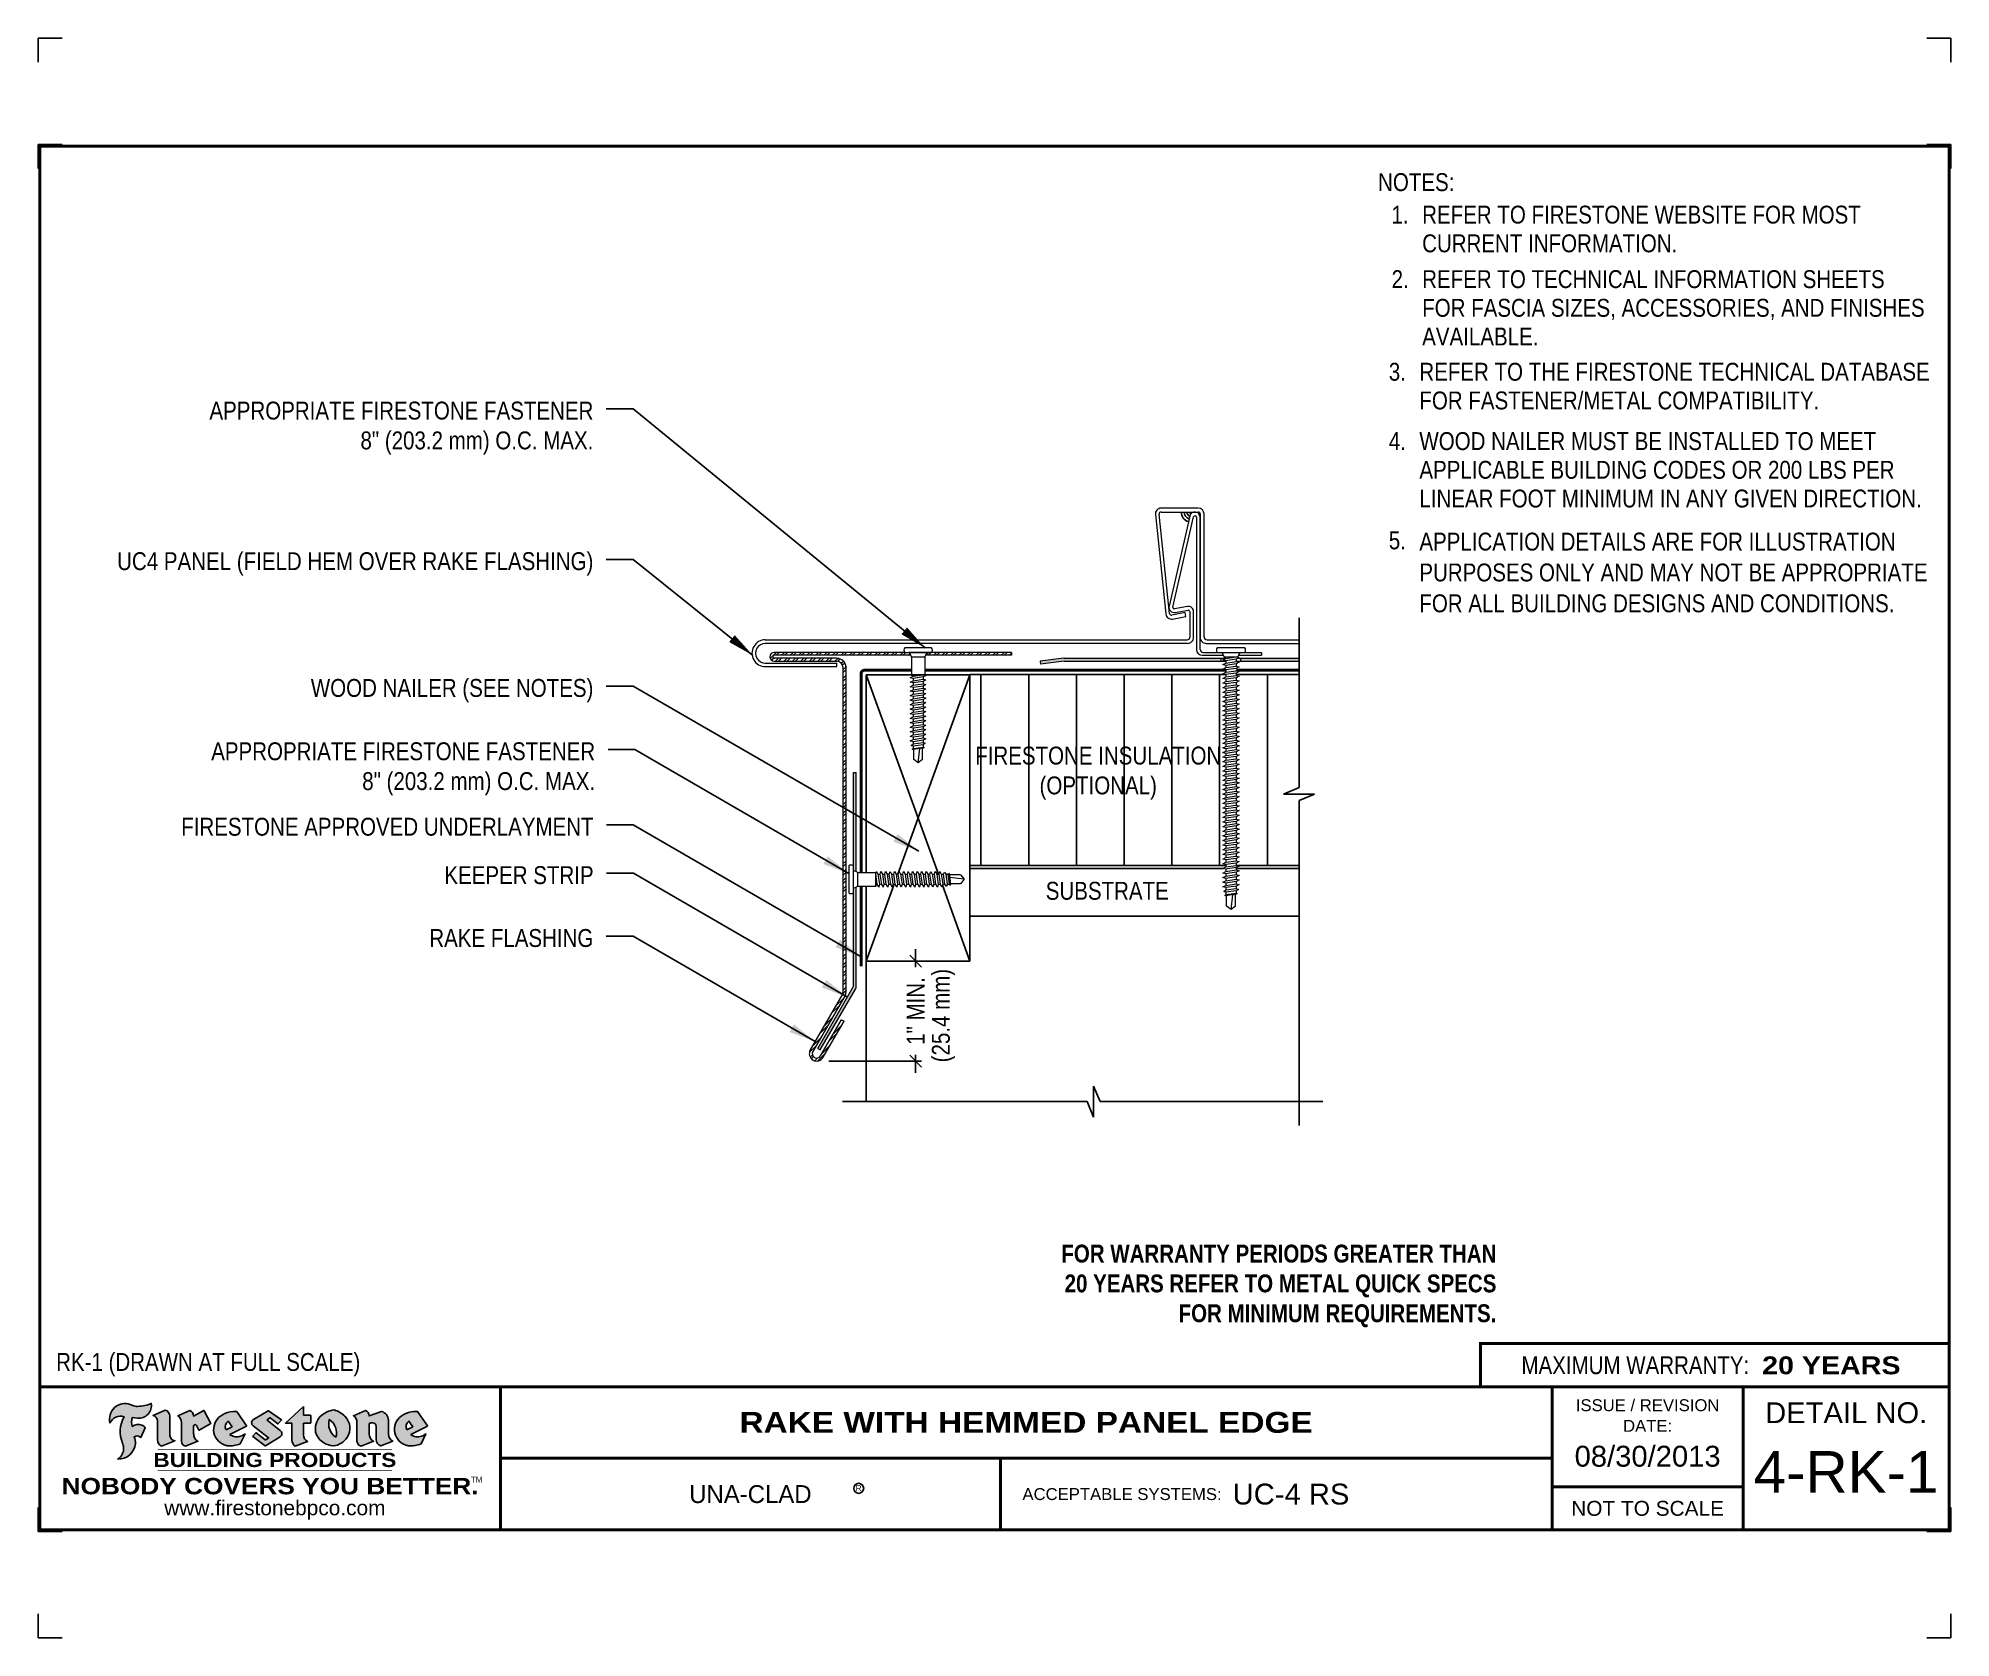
# Model space of a CAD drawing. Header units: inches. Extents: x 0 to 20, y 0 to 16.8.
import ezdxf
from ezdxf.enums import TextEntityAlignment as Align

# ---------------------------------------------------------------- set-up
doc = ezdxf.new("R2010")
doc.units = ezdxf.units.IN
doc.header["$MEASUREMENT"] = 0
doc.linetypes.add('HIDDEN', pattern=[0.375, 0.25, -0.125])
doc.layers.get('0').update_dxf_attribs({"linetype": 'CONTINUOUS'})
doc.layers.get('DEFPOINTS').update_dxf_attribs({"linetype": 'CONTINUOUS'})
doc.layers.add('FSBP-ACCESSORY-FIRESTONE', color=7, linetype='CONTINUOUS', lineweight=9)
doc.layers.add('FSBP-TRIMS', color=7, linetype='CONTINUOUS', lineweight=9)
for name, color, linetype in [('FSBP-ANNO-NOTE', 7, 'CONTINUOUS'), ('FSBP-INSULATION', 7, 'CONTINUOUS'), ('FSBP-MEMBRANE', 7, 'CONTINUOUS'), ('FSBP-SEALANTS', 1, 'CONTINUOUS'), ('FSBP-SUBSTRATE-GENERIC', 9, 'CONTINUOUS'), ('FSBP-TTLB', 7, 'CONTINUOUS'), ('FSBP-TTLB-BORDER', 7, 'CONTINUOUS'), ('FSBP-TTLB-TEXT', 7, 'CONTINUOUS'), ('FSBP-WOOD', 7, 'CONTINUOUS')]:
    doc.layers.add(name, color=color, linetype=linetype)
doc.styles.add('ARIAL', font='arial.ttf')
doc.styles.add('ARIAL_BOLD', font='')
doc.styles.add('ARIAL_NAR', font='ARIALN.TTF')
doc.styles.add('BANKGOTHIC', font='bgothm.ttf')
doc.styles.add('FSBP_ARIAL_NAR', font='ARIALN.TTF')
doc.styles.add('TXT', font='simplex.shx')
doc.styles.get('ARIAL_BOLD').set_extended_font_data('Arial Black')
doc.dimstyles.new('FSBP-DIM', dxfattribs={"dimtxt": 0.1875, "dimasz": 0.125, "dimexe": 0.0625, "dimexo": 0.125, "dimgap": 0.125, "dimtad": 0, "dimdec": 0, "dimzin": 1, "dimdsep": 46, "dimlunit": 4, "dimtxsty": 'FSBP_ARIAL_NAR', "dimblk": 'OBLIQUE', "dimcen": 0.09375, "dimdle": 0.0625, "dimclrd": 256, "dimclre": 256, "dimclrt": 256, "dimadec": 0, "dimazin": 0, "dimtfac": 1, "dimtdec": 0, "dimtmove": 1, "dimatfit": 3, "dimfxl": 0, "dimtolj": 1, "dimtzin": 0, "dimlwd": -1, "dimlwe": -1, "dimarcsym": 0})
doc.dimstyles.new('STANDARD$7', dxfattribs={"dimscale": 1.5, "dimtxt": 0.2, "dimasz": 0.1, "dimexe": 0.1, "dimexo": 0.125, "dimgap": 0.09, "dimtad": 0, "dimdec": 3, "dimzin": 4, "dimdsep": 46, "dimtxsty": 'TXT', "dimcen": 0.09, "dimadec": 0, "dimazin": 0, "dimtfac": 1, "dimtdec": 3, "dimtofl": 0, "dimtmove": 2, "dimatfit": 3, "dimfxl": 0, "dimtolj": 1, "dimtzin": 4, "dimarcsym": 0})

msp = doc.modelspace()

# ---------------------------------------------------------------- texts
at = {"layer": 'DEFPOINTS', "style": 'FSBP_ARIAL_NAR'}
msp.add_text('RK-1 (DRAWN AT FULL SCALE)', height=0.1875, dxfattribs=at).set_placement((0.1874925427754306, 2.890285000893115), align=Align.MIDDLE_LEFT)
at = {"layer": 'FSBP-ANNO-NOTE', "style": 'FSBP_ARIAL_NAR'}
for s, p in [('NOTES:', (14.03332479588035, 15.25361110059771)), ('REFER TO FIRESTONE WEBSITE FOR MOST', (14.49498521861263, 14.91313934410411)), ('CURRENT INFORMATION.', (14.49498521861263, 14.61235809410411)), ('REFER TO TECHNICAL INFORMATION SHEETS', (14.49498521861263, 14.23735809410411)), ('FOR FASCIA SIZES, ACCESSORIES, AND FINISHES', (14.49498521861263, 13.93657684410411)), ('AVAILABLE.', (14.49498521861263, 13.63579559410411)), ('REFER TO THE FIRESTONE TECHNICAL DATABASE', (14.46558625541428, 13.26664522639124)), ('FOR FASTENER/METAL COMPATIBILITY.', (14.46558625541428, 12.96586397639124)), ('WOOD NAILER MUST BE INSTALLED TO MEET', (14.46558625541428, 12.54000231767068)), ('APPLICABLE BUILDING CODES OR 200 LBS PER', (14.46558625541428, 12.23922106767068)), ('LINEAR FOOT MINIMUM IN ANY GIVEN DIRECTION.', (14.46558625541428, 11.93843981767068))]:
    msp.add_text(s, height=0.1875, dxfattribs=at).set_placement(p, align=Align.MIDDLE_LEFT)
for s, p in [('1.', (14.26342370209086, 14.91313934410411)), ('2.', (14.26451646861263, 14.23735809410411)), ('3.', (14.23511750541428, 13.26664522639125)), ('4.', (14.23511750541428, 12.5400023176707)), ('5.', (14.23511756793582, 11.49984157965872)), ('SUBSTRATE', (11.19685066559325, 7.827584481251787))]:
    msp.add_text(s, height=0.1875, dxfattribs=at).set_placement(p, align=Align.MIDDLE_CENTER)
at = {"layer": 'FSBP-ANNO-NOTE', "char_height": 0.1875, "attachment_point": 3, "style": 'FSBP_ARIAL_NAR'}
for s, insert in [('APPROPRIATE FIRESTONE FASTENER\\P8" (203.2 mm) O.C. MAX.', (5.814139129074595, 12.95365276762736)), ('UC4 PANEL (FIELD HEM OVER RAKE FLASHING)', (5.814139129074595, 11.37550991259879)), ('WOOD NAILER (SEE NOTES)', (5.814139129074594, 10.04725041918886)), ('APPROPRIATE FIRESTONE FASTENER\\P8" (203.2 mm) O.C. MAX.', (5.8327444766018, 9.383361710771752)), ('FIRESTONE APPROVED UNDERLAYMENT', (5.81619083594109, 8.592688420820654)), ('KEEPER STRIP', (5.817018933742365, 8.08559485224104)), ('RAKE FLASHING', (5.814139129074595, 7.426706826656182)), ('{\\fArial Narrow|b1|i0|c0|p34;FOR WARRANTY PERIODS GREATER THAN\\P20 YEARS REFER TO METAL QUICK SPECS\\PFOR MINIMUM REQUIREMENTS.}', (15.27229798062955, 4.119758707410919))]:
    msp.add_mtext(s, dxfattribs=dict(at, insert=insert))
at = {"layer": 'FSBP-ANNO-NOTE', "insert": (11.10208810508332, 9.338327117440457), "char_height": 0.1875, "width": 3.343314800899086, "attachment_point": 2, "style": 'FSBP_ARIAL_NAR'}
msp.add_mtext('FIRESTONE INSULATION \\P(OPTIONAL)', dxfattribs=at)
at = {"layer": 'FSBP-ANNO-NOTE', "insert": (9.481669630603184, 6.519757877369819), "char_height": 0.1875, "attachment_point": 5, "rotation": 90, "style": 'FSBP_ARIAL_NAR'}
msp.add_mtext('\\A1;(25.4 mm)', dxfattribs=at)
at = {"layer": 'FSBP-TRIMS', "style": 'FSBP_ARIAL_NAR'}
for s, p in [('APPLICATION DETAILS ARE FOR ILLUSTRATION', (14.46548182967577, 11.39314482249192)), ('PURPOSES ONLY AND MAY NOT BE APPROPRIATE', (14.46548182967577, 11.06973800521482)), ('FOR ALL BUILDING DESIGNS AND CONDITIONS.', (14.46548182967577, 10.74633122835109))]:
    msp.add_text(s, height=0.1875, dxfattribs=at).set_placement(p)

# ---------------------------------------------------------------- blocks, each defined once
blk = doc.blocks.new('FSBP_AP_FASTENER_02')
at = {"layer": 'FSBP-ACCESSORY-FIRESTONE'}
for p, q in [((8.067609890790237, 9.254251986866306), (8.091047390790237, 9.207376986866306)), ((8.231672390790237, 9.207376986866306), (8.255109890790237, 9.254251986866306)), ((8.091047390790237, 9.207376986866306), (8.091047390790237, 9.019876986866306)), ((8.091047390790237, 9.207376986866306), (8.231672390790237, 9.207376986866306)), ((8.091047390790237, 9.019876986866306), (8.108625515790237, 9.004810022580598)), ((8.231672390790237, 9.207376986866306), (8.231672390790237, 9.019876986866306)), ((8.108625515790237, 8.98113457231767), (8.108625515790237, 8.957459122054741)), ((8.108625515790237, 8.93378367179177), (8.108625515790237, 8.910108221528843)), ((8.108625515790237, 8.886432771265914), (8.108625515790237, 8.862757321002944)), ((8.108625515790237, 8.839081870740015), (8.108625515790237, 8.815406420477045)), ((8.214094265790237, 8.996201536603378), (8.214094265790237, 8.97252608634045)), ((8.214094265790237, 8.948850636077479), (8.214094265790237, 8.92517518581455)), ((8.214094265790237, 8.901499735551623), (8.214094265790237, 8.877824285288652)), ((8.214094265790237, 8.854148835025724), (8.214094265790237, 8.830473384762795)), ((8.108625515790237, 8.791730970214116), (8.108625515790237, 8.768055519951188)), ((8.108625515790237, 8.744380069688217), (8.108625515790237, 8.72070461942529)), ((8.108625515790237, 8.697029169162361), (8.108625515790237, 8.67335371889939)), ((8.108625515790237, 8.649678268636462), (8.108625515790237, 8.626002818373534)), ((8.214094265790237, 8.806797934499825), (8.214094265790237, 8.783122484236896)), ((8.214094265790237, 8.759447033973968), (8.214094265790237, 8.735771583710997)), ((8.214094265790237, 8.71209613344807), (8.214094265790237, 8.688420683185141)), ((8.214094265790237, 8.66474523292217), (8.214094265790237, 8.641069782659242)), ((8.214094265790237, 8.617394332396314), (8.214094265790237, 8.593718882133343)), ((8.108625515790237, 8.602327368110563), (8.108625515790237, 8.578651917847635)), ((8.108625515790237, 8.554976467584707), (8.108625515790237, 8.531301017321736)), ((8.108625515790237, 8.507625567058808), (8.108625515790237, 8.48395011679588)), ((8.108625515790237, 8.460274666532909), (8.108625515790237, 8.43659921626998)), ((8.214094265790237, 8.570043431870415), (8.214094265790237, 8.546367981607444)), ((8.214094265790237, 8.522692531344516), (8.214094265790237, 8.499017081081588)), ((8.214094265790237, 8.475341630818617), (8.214094265790237, 8.451666180555689)), ((8.214094265790237, 8.42799073029276), (8.214094265790237, 8.40431528002979)), ((8.108625515790237, 8.412923766007053), (8.108625515790237, 8.389248315744082)), ((8.108625515790237, 8.365572865481154), (8.108625515790237, 8.341897415218225)), ((8.108625515790237, 8.318221964955255), (8.108625515790237, 8.294546514692327)), ((8.108625515790237, 8.270871064429398), (8.108625515790237, 8.247195614166428)), ((8.114484890790237, 8.130382551065237), (8.114484890790237, 8.236194942606401)), ((8.161359890790237, 8.095226301065237), (8.179814568015516, 8.245527753638596)), ((8.208234890790237, 8.130382551065237), (8.208234890790237, 8.249587799749234)), ((8.214094265790237, 8.380639829766862), (8.214094265790237, 8.356964379503934)), ((8.214094265790237, 8.333288929240963), (8.214094265790237, 8.309613478978035)), ((8.214094265790237, 8.285938028715107), (8.214094265790237, 8.262262578452136)), ((8.161359890790237, 8.095226301065237), (8.114484890790237, 8.130382551065237)), ((8.208234890790237, 8.130382551065237), (8.161359890790237, 8.095226301065237))]:
    blk.add_line(p, q, dxfattribs=at)
blk.add_lwpolyline([(8.301984890790237, 9.254251986866306, 0.375321302791409), (8.301984890790237, 9.301126986866306), (8.301984890790237, 9.301126986866306), (8.020734890790239, 9.301126986866308), (8.020734890790237, 9.301126986866306, 0.3753213027914651), (8.020734890790237, 9.254251986866306)], format="xyb", close=True, dxfattribs=at)
for points in [[(8.079328640790237, 8.988787029591988), (8.108625515790237, 9.004810022580598), (8.214094265790237, 9.019876986866306), (8.243391140790237, 9.012224529591988), (8.214094265790237, 8.996201536603378), (8.108625515790237, 8.98113457231767)], [(8.079328640790237, 8.941436129066089), (8.108625515790237, 8.957459122054741), (8.214094265790237, 8.97252608634045), (8.243391140790237, 8.964873629066089), (8.214094265790237, 8.948850636077479), (8.108625515790237, 8.93378367179177)], [(8.079328640790237, 8.894085228540233), (8.108625515790237, 8.910108221528843), (8.214094265790237, 8.92517518581455), (8.243391140790237, 8.917522728540233), (8.214094265790237, 8.901499735551623), (8.108625515790237, 8.886432771265914)], [(8.079328640790237, 8.846734328014334), (8.108625515790237, 8.862757321002944), (8.214094265790237, 8.877824285288652), (8.243391140790237, 8.870171828014334), (8.214094265790237, 8.854148835025724), (8.108625515790237, 8.839081870740015)], [(8.079328640790237, 8.799383427488435), (8.108625515790237, 8.815406420477045), (8.214094265790237, 8.830473384762795), (8.243391140790237, 8.822820927488435), (8.214094265790237, 8.806797934499825), (8.108625515790237, 8.791730970214116)], [(8.079328640790237, 8.752032526962578), (8.108625515790237, 8.768055519951188), (8.214094265790237, 8.783122484236896), (8.243391140790237, 8.775470026962578), (8.214094265790237, 8.759447033973968), (8.108625515790237, 8.744380069688217)], [(8.079328640790237, 8.70468162643668), (8.108625515790237, 8.72070461942529), (8.214094265790237, 8.735771583710997), (8.243391140790237, 8.72811912643668), (8.214094265790237, 8.71209613344807), (8.108625515790237, 8.697029169162361)], [(8.079328640790237, 8.65733072591078), (8.108625515790237, 8.67335371889939), (8.214094265790237, 8.688420683185141), (8.243391140790237, 8.68076822591078), (8.214094265790237, 8.66474523292217), (8.108625515790237, 8.649678268636462)], [(8.079328640790237, 8.609979825384924), (8.108625515790237, 8.626002818373534), (8.214094265790237, 8.641069782659242), (8.243391140790237, 8.633417325384924), (8.214094265790237, 8.617394332396314), (8.108625515790237, 8.602327368110563)], [(8.079328640790237, 8.562628924859025), (8.108625515790237, 8.578651917847635), (8.214094265790237, 8.593718882133343), (8.243391140790237, 8.586066424859025), (8.214094265790237, 8.570043431870415), (8.108625515790237, 8.554976467584707)], [(8.079328640790237, 8.515278024333126), (8.108625515790237, 8.531301017321736), (8.214094265790237, 8.546367981607444), (8.243391140790237, 8.538715524333126), (8.214094265790237, 8.522692531344516), (8.108625515790237, 8.507625567058808)], [(8.079328640790237, 8.46792712380727), (8.108625515790237, 8.48395011679588), (8.214094265790237, 8.499017081081588), (8.243391140790237, 8.49136462380727), (8.214094265790237, 8.475341630818617), (8.108625515790237, 8.460274666532909)], [(8.079328640790237, 8.42057622328137), (8.108625515790237, 8.43659921626998), (8.214094265790237, 8.451666180555689), (8.243391140790237, 8.44401372328137), (8.214094265790237, 8.42799073029276), (8.108625515790237, 8.412923766007053)], [(8.079328640790237, 8.373225322755472), (8.108625515790237, 8.389248315744082), (8.214094265790237, 8.40431528002979), (8.243391140790237, 8.396662822755472), (8.214094265790237, 8.380639829766862), (8.108625515790237, 8.365572865481154)], [(8.079328640790237, 8.325874422229573), (8.108625515790237, 8.341897415218225), (8.214094265790237, 8.356964379503934), (8.243391140790237, 8.349311922229573), (8.214094265790237, 8.333288929240963), (8.108625515790237, 8.318221964955255)], [(8.086652859540237, 8.279569838668008), (8.108625515790237, 8.294546514692327), (8.214094265790237, 8.309613478978035), (8.236066922040237, 8.300914704739425), (8.214094265790237, 8.285938028715107), (8.108625515790237, 8.270871064429398)], [(8.097639187665237, 8.23970727615429), (8.108625515790237, 8.247195614166428), (8.214094265790237, 8.262262578452136), (8.225080593915237, 8.25791319133283), (8.214094265790237, 8.250424853320693), (8.108625515790237, 8.235357889034985)]]:
    blk.add_lwpolyline(points, close=True, dxfattribs=at)
blk.add_lwpolyline([(8.091047390790237, 9.019876986866306), (8.231672390790237, 9.019876986866306)], dxfattribs=at)
blk = doc.blocks.new('_OBLIQUE')
at = {"color": 0, "linetype": 'ByBlock'}
blk.add_line((-0.5, -0.5), (0.5, 0.5), dxfattribs=at)
blk = doc.blocks.new('*D2')
at = {"layer": 'DEFPOINTS', "color": 0, "transparency": 16777216}
for p in [(8.672953388674713, 7.091396979122207), (8.153818152945533, 6.043438290193092), (9.189708729962412, 6.043438290193092)]:
    blk.add_point(p, dxfattribs=at)
at = {"layer": 'FSBP-ANNO-NOTE', "transparency": 16777216}
for p, q in [((9.189708729962412, 7.091396979122207), (9.189708729962412, 7.216396979122207)), ((8.797953388674713, 7.091396979122207), (9.252208729962412, 7.091396979122207)), ((9.189708729962412, 7.091396979122207), (9.189708729962412, 7.02610624311604)), ((8.278818152945533, 6.043438290193092), (9.252208729962412, 6.043438290193092)), ((9.189708729962412, 6.043438290193092), (9.189708729962412, 6.10872902619926)), ((9.189708729962412, 6.043438290193092), (9.189708729962412, 5.918438290193092))]:
    blk.add_line(p, q, dxfattribs=at)
at = {"layer": 'FSBP-ANNO-NOTE', "transparency": 16777216, "xscale": 0.125, "yscale": 0.125, "zscale": 0.125}
for p, rotation in [((9.189708729962412, 7.091396979122207), 270), ((9.189708729962412, 6.043438290193092), 90)]:
    blk.add_blockref('_OBLIQUE', p, dxfattribs=dict(at, rotation=rotation))
at = {"layer": 'FSBP-ANNO-NOTE', "transparency": 16777216, "insert": (9.18970872996241, 6.567417634657651), "char_height": 0.1875, "attachment_point": 5, "rotation": 90, "style": 'FSBP_ARIAL_NAR'}
blk.add_mtext('\\A1;1" MIN.', dxfattribs=at)
blk = doc.blocks.new('A$C486F1324')
at = {"layer": 'FSBP-TTLB-TEXT'}
h = blk.add_hatch(color=1, dxfattribs=at)
edge = h.paths.add_edge_path()
edge.add_arc((1.05293473454803, 2.432581823257731), 0.1319107607348553, 264.0410451462098, 370.3106169565175)
edge.add_arc((1.043176611464152, 2.752262660202042), 0.3273056962876236, 270.05058356628535, 295.23459397187514, ccw=False)
edge.add_arc((1.038426922191803, 2.56403150268051), 0.13916565617135, 249.3281275763668, 272.0749124149863, ccw=False)
edge.add_line((0.989299278179902, 2.433825686944644), (0.9631177487359136, 2.445558787492629))
edge.add_arc((0.9095748620182865, 2.291407038981255), 0.1631857907024101, 70.84590087378872, 194.3325259843273)
edge.add_arc((0.8600509757814071, 2.204839658458385), 0.1179914261095279, 70.96950098067123, 156.9641407594483, ccw=False)
edge.add_arc((1.168766374175352, 2.162383550941515), 0.3110405457095052, 150.323113748316, 203.2084295854517)
edge.add_arc((0.7718745149407522, 1.989572487159472), 0.121858715661731, 0.8849157075190988, 24.34668939894999, ccw=False)
edge.add_arc((0.7650031314481953, 1.983307491475024), 0.1289731377238324, -58.36655102076742, 3.6216782311386737, ccw=False)
edge.add_arc((0.8412948678329051, 2.051617467449851), 0.1783301886510352, 267.2205474105585, 354.1381621173521)
edge.add_arc((0.8059370697409881, 2.029692373120287), 0.212787892960859, 0.9996158580669322, 21.00503380861244)
edge.add_arc((1.034432087517867, 2.064164197730946), 0.05136395668415856, 40.821177131732725, 125.52727787225791, ccw=False)
edge.add_line((1.073301941138498, 2.097740834336818), (1.118401912534369, 2.200031471354478))
edge.add_arc((1.056483187403122, 2.160862735149867), 0.07326744446031509, 32.31675181867256, 66.31481236598174)
edge.add_arc((1.047887483703787, 2.124501603239696), 0.110224694801178, 69.81791323323885, 125.254734720681)
edge.add_arc((1.143333842085744, 2.261873949018218), 0.1659710644737307, 164.1569669952081, 196.5811013160487, ccw=False)
edge.add_line((0.9836674837126961, 2.307184524455224), (1.039240299265617, 2.301383838364885))
h = blk.add_hatch(color=1, dxfattribs=at)
edge = h.paths.add_edge_path()
edge.add_line((2.779085526150499, 2.423583663157117), (2.779085526150499, 2.333881224553082))
edge.add_arc((2.781392442941157, 2.333881224553068), 0.00230691679065842, 179.9999999996471, 269.9999999996471)
edge.add_line((2.781392442941143, 2.331574307762409), (2.851042658398813, 2.331574307762409))
edge.add_arc((2.851042658398813, 2.329267390971708), 0.002306916790701052, 0, 90, ccw=False)
edge.add_line((2.853349575189514, 2.329267390971708), (2.853349575189514, 2.251757171804073))
edge.add_arc((2.851042658398828, 2.251757171804087), 0.002306916790686842, 269.99999999964706, 359.99999999964706, ccw=False)
edge.add_line((2.851042658398813, 2.2494502550134), (2.781392442941143, 2.2494502550134))
edge.add_arc((2.781392442941157, 2.247143338222742), 0.00230691679065842, 90.00000000035294, 180.0000000003529)
edge.add_line((2.779085526150499, 2.247143338222727), (2.779085526150499, 2.127433711485182))
edge.add_arc((2.852360918257401, 2.12369642034561), 0.07337063740681414, 177.0802527808787, 245.3249543133826)
edge.add_line((2.821730779419073, 2.057025249452735), (2.690154522263373, 2.008229701244503))
edge.add_arc((2.724235369940526, 2.066534893757658), 0.06753517344606048, 177.0345319916278, 239.69264280249018, ccw=False)
edge.add_line((2.656790633108545, 2.070028763539753), (2.656790633108545, 2.247143338222727))
edge.add_arc((2.654483716317887, 2.247143338222742), 0.00230691679065842, 359.9999999996471, 449.999999999647)
edge.add_line((2.654483716317901, 2.2494502550134), (2.588482915647847, 2.2494502550134))
edge.add_line((2.588482915647847, 2.2494502550134), (2.779085526150499, 2.423583663157117))
h = blk.add_hatch(color=1, dxfattribs=at)
edge = h.paths.add_edge_path()
edge.add_line((1.290864384038019, 2.008492524202993), (1.43097033225452, 2.064791420292025))
edge.add_arc((1.436644270662416, 2.121823377800686), 0.0573135041183696, 181.971787100199, 264.31851000495806, ccw=False)
edge.add_line((1.379364702405683, 2.119851370029735), (1.37903731712966, 2.320596934648066))
edge.add_arc((1.309888624547209, 2.320484163719063), 0.06914878453844908, 0.0934405599589634, 72.42834396969008)
edge.add_line((1.330764526052365, 2.386406475112793), (1.202464409119062, 2.328412355415324))
edge.add_arc((1.190871232973747, 2.27232224160737), 0.05727567197445638, -0.017399788185684884, 78.322067691347, ccw=False)
edge.add_line((1.248146902307115, 2.272304847925781), (1.248199233300755, 2.075706805862339))
edge.add_arc((1.321324461293944, 2.07497573358174), 0.07312888236350451, 179.4272023230205, 245.3845503102953)
h = blk.add_hatch(color=1, dxfattribs=at)
edge = h.paths.add_edge_path()
edge.add_line((1.807651786805041, 2.246865396077439), (1.737783921756391, 2.3789790723241))
edge.add_arc((1.735744620158095, 2.377900594660677), 0.002306916790721869, 27.871971334059, 117.3766794470738)
edge.add_line((1.734683811260555, 2.37994914282028), (1.626263425247162, 2.323805327202692))
edge.add_arc((1.56271380654142, 2.324730636700022), 0.06355635479880146, 359.1658080110728, 425.8793658831422)
edge.add_line((1.58868669411409, 2.382737699601435), (1.462504212281334, 2.325700791685492))
edge.add_arc((1.423437031978647, 2.260476169502841), 0.07602957263902102, -3.4414039757249952, 59.079922442849806, ccw=False)
edge.add_line((1.499329501278754, 2.255912287470565), (1.499329501278754, 2.058449488485891))
edge.add_arc((1.556162430058898, 2.062578896434379), 0.05698275005415229, 184.1557352478596, 255.3066498366543)
edge.add_line((1.541709001656801, 2.007459641984056), (1.672916305560551, 2.060182788021976))
edge.add_arc((1.703923541705656, 2.128694263707063), 0.0752015358480571, 207.5160880841914, 245.649226723163, ccw=False)
edge.add_arc((1.736675161903364, 2.139384485703829), 0.1093332836229114, 179.4823365255142, 204.5537900001095, ccw=False)
edge.add_line((1.62734634068791, 2.140372291052628), (1.62734634068791, 2.218192830870564))
edge.add_arc((1.644214729975653, 2.216674003513419), 0.01693662875851178, 28.356188110623293, 174.8549701683578, ccw=False)
edge.add_arc((1.642965400400852, 2.211114314414412), 0.02111886817708026, 22.216893572439176, 40.102139564264576, ccw=False)
edge.add_line((1.662516385616714, 2.219099649108088), (1.682263761023097, 2.175858276730239))
edge.add_arc((1.6843622118052, 2.176816592645914), 0.002306916790685473, 204.5451281842827, 299.6323508190097)
edge.add_line((1.685502826970224, 2.174811383897563), (1.806753100371753, 2.243781709665697))
edge.add_line((1.806753100371753, 2.243781709665697), (1.807651786805041, 2.246865396077439))
h = blk.add_hatch(color=1, dxfattribs=at)
h.paths.add_polyline_path([(2.079013696958969, 2.372509599487572, 0.02524281661523788), (2.04064932662921, 2.369780089618544, 0.1213611957758757), (1.917398876930707, 2.330017413997425, 0.6151668103976068), (1.948366326295928, 2.020927234590275, 0.05306812109568645), (1.983561194740633, 2.012967556948965, 0.1150932231766138), (2.114751686428195, 2.031339923561191), (2.166820534440563, 2.13634411089113, -0.08755405562188731), (2.119855574390459, 2.112121973331725, -0.265591761123442), (2.008317279265117, 2.129763140217776), (2.180972862525681, 2.216714869958551, 0.4518949533370738), (2.18184769374962, 2.220065341664835)])
h.paths.add_polyline_path([(2.029842278823895, 2.211936798819394), (1.966738618897312, 2.179300291603411, -0.3720533890450154), (1.98880241555118, 2.270120236003706)], flags=16)
h = blk.add_hatch(color=1, dxfattribs=at)
edge = h.paths.add_edge_path()
edge.add_arc((2.27603235730526, 2.253253635380584), 0.04152450223225725, 123.20805433950699, 232.2027298779723, ccw=False)
edge.add_line((2.253290182792528, 2.287996660350629), (2.409160936544441, 2.376738928011363))
edge.add_arc((2.410302318411599, 2.374734155577214), 0.002306916790741141, 55.646444661762985, 119.65426054492829, ccw=False)
edge.add_line((2.411604106875319, 2.376638679631967), (2.547434611018917, 2.283795229912059))
edge.add_arc((2.546093867806404, 2.281917925270474), 0.002306916790700397, -42.731101238422525, 54.4661353739603, ccw=False)
edge.add_line((2.547788405158445, 2.280352547283613), (2.514082878729613, 2.24386597727802))
edge.add_arc((2.512388341377596, 2.245431355264869), 0.002306916790673009, 233.7527076894891, 317.2688987613858, ccw=False)
edge.add_line((2.511024327141814, 2.243570890203742), (2.429474878371439, 2.303359494337499))
edge.add_arc((2.428110864135639, 2.301499029276328), 0.002306916790719975, 53.75270768979195, 124.4135619297851)
edge.add_line((2.426807081754208, 2.303402188907356), (2.398558946171835, 2.284050464081318))
edge.add_arc((2.399862728553238, 2.282147304450302), 0.002306916790694715, 124.413561929383, 231.8459020253661)
edge.add_line((2.398437564694706, 2.280333255648443), (2.535524934179665, 2.17263385734519))
edge.add_arc((2.50987198472614, 2.139980978912016), 0.04152450223225738, -55.21225898295222, 51.84590202520428, ccw=False)
edge.add_line((2.533563285444262, 2.105878096982181), (2.380059912363055, 2.01288121029809))
edge.add_arc((2.378864566801948, 2.014854282539261), 0.002306916790727091, 233.2955624372944, 301.20872157023166, ccw=False)
edge.add_line((2.377485752065996, 2.013004759626924), (2.246891586179532, 2.110362385828026))
edge.add_arc((2.248272903809107, 2.112210040201936), 0.002306916790697761, 135.5134179846413, 233.2179869199888, ccw=False)
edge.add_line((2.246627115749294, 2.113826594173005), (2.278464340477814, 2.146239569709692))
edge.add_arc((2.280110128537683, 2.144623015738608), 0.002306916790748419, 53.03528399993951, 135.5134179853709, ccw=False)
edge.add_line((2.281497330874759, 2.146466256025562), (2.37745964320722, 2.074246076768972))
edge.add_arc((2.378846845544219, 2.076089317055831), 0.002306916790626977, 233.0352840000668, 302.2362632414408)
edge.add_line((2.380077382034147, 2.074137998264391), (2.409909958711938, 2.092950954072577))
edge.add_arc((2.408679422222006, 2.094902272864085), 0.002306916790685166, 302.2362632406177, 412.2027298768422)
edge.add_line((2.410093260944637, 2.096725162094273), (2.2505832602986, 2.22044162923676))
h = blk.add_hatch(color=1, dxfattribs=at)
edge = h.paths.add_edge_path(flags=16)
edge.add_arc((2.955988474005852, 2.146034781181318), 0.1684614578629418, 344.5558804047866, 417.0140046669545)
edge.add_arc((3.210083044523077, 2.242479849301684), 0.1684614578629413, 164.5558804047865, 237.0140046669547)
edge = h.paths.add_edge_path()
edge.add_arc((3.085000081380657, 2.190898847034975), 0.1828726885096672, 136.0914512150048, 191.213418978326)
edge.add_arc((3.080564515311864, 2.199009864590429), 0.1803148804748503, 194.0167254156723, 240.6663730831859)
edge.add_arc((3.113672006657439, 2.246327426840207), 0.2378525180183702, 239.2975390661776, 264.2889872773176)
edge.add_arc((3.064469747004688, 2.211810064170161), 0.2037606892471559, 277.1986764832036, 326.503572961274)
edge.add_arc((3.093364291682004, 2.196728640902951), 0.1713748657917089, 325.3768876809903, 406.3828327799088)
edge.add_arc((3.027464452944376, 2.141218864507682), 0.2571945645850002, 44.28462553519766, 73.82901434867304)
edge.add_arc((3.13277746446545, 2.132489990494792), 0.2579560664039133, 97.50292863483666, 134.1039137579026)
h = blk.add_hatch(color=1, dxfattribs=at)
edge = h.paths.add_edge_path()
edge.add_line((3.33831519343592, 2.058643648811753), (3.33831519343592, 2.255912287470565))
edge.add_arc((3.262422724135841, 2.260476169502887), 0.076029572638996, 356.5585960242387, 419.0799224428129)
edge.add_line((3.301489904438557, 2.325700791685492), (3.427672386271257, 2.382737699601435))
edge.add_arc((3.401699498698617, 2.324730636699968), 0.06355635479883828, 0.39626228338801184, 65.87936588318729, ccw=False)
edge.add_line((3.465254333483887, 2.325170194128376), (3.596151383567263, 2.371448459092008))
edge.add_arc((3.571369086579416, 2.27774289547643), 0.09692726601172152, 2.366977007666776, 75.18615851992018, ccw=False)
edge.add_line((3.668213654208745, 2.281745971443158), (3.668213654208745, 2.142456301410775))
edge.add_arc((3.777502514268014, 2.139339897279081), 0.1093332836229047, 178.3666365323575, 204.5537900000423)
edge.add_arc((3.744750894070185, 2.128649675282367), 0.07520153584796174, 207.5160880841712, 245.2240541443093)
edge.add_line((3.71323611585031, 2.060370178010899), (3.588210878431101, 2.010131177172084))
edge.add_arc((3.610972150886048, 2.078197660558692), 0.07177131519198725, 180.3328587115749, 251.5101856666586, ccw=False)
edge.add_line((3.539202046833867, 2.077780708850796), (3.539202046833867, 2.2155300510111))
edge.add_arc((3.501944494155337, 2.215955952136818), 0.0372599868942854, 359.3450650296065, 449.0500281941028)
edge.add_arc((3.498394839000171, 2.188871092646112), 0.06447454900600776, 86.29402372314017, 119.8211331593848)
edge.add_line((3.46633203284519, 2.244808056551889), (3.46633203284519, 2.140372291052628))
edge.add_arc((3.575660854060708, 2.139384485703815), 0.1093332836229751, 179.482336525507, 204.5537900001025)
edge.add_arc((3.542909233862866, 2.128694263706967), 0.0752015358479639, 207.51608808417, 245.6492267231416)
edge.add_line((3.511901997717774, 2.060182788021976), (3.380694693813967, 2.007459641984056))
edge.add_arc((3.395127450940398, 2.062546484817654), 0.05694615642555727, 183.9298782390169, 255.318496325343, ccw=False)
h = blk.add_hatch(color=1, dxfattribs=at)
h.paths.add_polyline_path([(3.973320437169735, 2.372509599487572, 0.02524281661523822), (3.934956066840033, 2.369780089618544, 0.1085638477195505), (3.823515797474061, 2.33691113673602, 0.6425897848490651), (3.842673066506751, 2.020927234590275, 0.05306812109569052), (3.877867934951342, 2.012967556948965, 0.1150932231766133), (4.009058426638961, 2.031339923561191), (4.061127274651329, 2.13634411089113, -0.08755405562189084), (4.014162314601225, 2.112121973331725, -0.2655917611234366), (3.902624019475826, 2.129763140217776), (4.075279602736447, 2.216714869958551, 0.4518949533370731), (4.076154433960386, 2.220065341664835)])
h.paths.add_polyline_path([(3.924149019034718, 2.211936798819394), (3.861045359108135, 2.179300291603411, -0.3720533890450147), (3.883109155761946, 2.270120236003706)], flags=16)
blk.add_circle((8.593239434063564, 1.565680298552095), 0.05268028021839655)
at = {"layer": 'DEFPOINTS', "linetype": 'Continuous', "ltscale": 1.75}
for points in [[(-3.512154225088215e-08, 16.51166663588279), (-3.512154225088215e-08, 16.76166663588279), (0.2499999648784577, 16.76166663588279)], [(20.03124996487848, 16.51166663588279), (20.03124996487848, 16.76166663588279), (19.78124996487848, 16.76166663588279)], [(-3.512154225088215e-08, 0.2499999692161197), (-3.512154225088215e-08, -3.078388033372903e-08), (0.2499999648784577, -3.078388033372903e-08)], [(20.03124996487848, 0.2499999692161197), (20.03124996487848, -3.078388033372903e-08), (19.78124996487848, -3.078388033372903e-08)]]:
    blk.add_lwpolyline(points, dxfattribs=at)
at = {"layer": 'DEFPOINTS', "color": 1}
for points in [[(0.2499999648784577, 15.64645830254946), (-3.512154225088215e-08, 15.64645830254946), (-3.512154225088215e-08, 15.39645830254946)], [(20.03124996487846, 15.39645830254946), (20.03124996487846, 15.64645830254946), (19.78124996487846, 15.64645830254946)], [(0.2499999648784577, 1.115208302549462), (-3.512154225088215e-08, 1.115208302549462), (-3.512154225088215e-08, 1.365208302549462)], [(20.03124996487846, 1.365208302549462), (20.03124996487846, 1.115208302549462), (19.78124996487846, 1.115208302549462)]]:
    blk.add_lwpolyline(points, dxfattribs=at)
at = {"layer": 'FSBP-TTLB', "const_width": 0.03125}
blk.add_lwpolyline([(15.10591267006784, 2.630833302549462), (20.01562496487846, 2.630833302549462), (20.01562496487846, 3.082093126616456), (15.10591267006784, 3.082093126616456)], close=True, dxfattribs=at)
for points in [[(0.01562496487845775, 2.630833302549462), (0.01562496487845775, 1.130833302549462), (20.01562496487846, 1.130833302549462), (20.01562496487846, 2.630833302549462), (0.01562496487845775, 2.630833302549462)], [(4.840833492085227, 2.630833302549462), (4.840833492085227, 1.880833302549462)], [(15.85591267006784, 2.630833302549462), (15.85591267006784, 1.130833302549462)], [(17.85672993223439, 2.630833302549462), (17.85672993223439, 1.130833302549462)], [(20.01562496487846, 2.630833302549462), (20.01562496487846, 1.130833302549462)], [(4.840833492085227, 1.880833302549462), (15.85591267006784, 1.880833302549462)], [(4.840833492085227, 1.880833302549462), (4.840833492085227, 1.130833302549462)], [(15.85591267006784, 1.582093126616456), (17.85672993223439, 1.582093126616456)]]:
    blk.add_lwpolyline(points, dxfattribs=at)
at = {"layer": 'FSBP-TTLB-BORDER', "const_width": 0.03125}
blk.add_lwpolyline([(20.01562496487846, 2.630833302549462), (20.01562496487846, 15.63083330254946), (0.01562496487845775, 15.63083330254946), (0.01562496487845775, 2.630833302549462)], dxfattribs=at)
at = {"layer": 'FSBP-TTLB-TEXT', "color": 1}
blk.add_line((0.7514681707107965, 2.251010548403869), (0.7514681707107965, 2.251010548403869), dxfattribs=at)
for points in [[(1.039240288603781, 2.301383839477765, 0.5000510906601082), (1.182715385655359, 2.456191808344684, -0.1103304102359608), (1.043465573188274, 2.424957091469324, -0.09957876667165425), (0.989299278179902, 2.433825686944644), (0.9631177487359136, 2.445558787492629, 0.5978159689075124), (0.7514681707107965, 2.251010548403869, -0.3938834584182213), (0.8985246071333276, 2.316382279576757, 0.2349406564350952), (0.8828960471532977, 2.039809584686154, -0.1027304183841549), (0.893718696891784, 1.991454482752047, -0.2772692352614086), (0.8326473561440534, 1.873497067927772, 0.3985429150902959), (1.018692578968699, 2.03340460748511, 0.0875124847930418), (1.004584981218573, 2.105966186820112, -0.3874031597924062), (1.073301941138498, 2.097740834336818), (1.118401912534369, 2.200031471354478, 0.1494423498871741), (1.085915528859078, 2.22795860457687, 0.2467195073738216), (0.9842643930489484, 2.214510412139376, -0.1424285161541127), (0.9836674837126961, 2.307184524455224), (1.039240299265617, 2.301383838364885)], [(2.779085526150499, 2.423583663157117), (2.779085526150499, 2.333881224553082, 0.4142135623730958), (2.781392442941143, 2.331574307762409), (2.851042658398813, 2.331574307762409, -0.414213562373095), (2.853349575189514, 2.329267390971708), (2.853349575189514, 2.251757171804073, -0.4142135623730938), (2.851042658398813, 2.2494502550134), (2.781392442941143, 2.2494502550134, 0.4142135623730958), (2.779085526150499, 2.247143338222727), (2.779085526150499, 2.127433711485182, 0.3068985753588853), (2.821730779419073, 2.057025249452735), (2.690154522263373, 2.008229701244503, -0.2804194150632976), (2.656790633108545, 2.070028763539753), (2.656790633108545, 2.247143338222727, 0.414213562373095), (2.654483716317901, 2.2494502550134), (2.588482915647847, 2.2494502550134), (2.779085526150499, 2.423583663157117)], [(2.18184769374962, 2.220065341664835), (2.079013696958969, 2.372509599487572, 0.02524281661523788), (2.04064932662921, 2.369780089618544, 0.1085638477195265), (1.929209057263352, 2.33691113673602, 0.6425897848491228), (1.948366326295928, 2.020927234590275, 0.05306812109568648), (1.983561194740633, 2.012967556948965, 0.1150932231766137), (2.114751686428195, 2.031339923561191), (2.166820534440563, 2.13634411089113, -0.0875540556218873), (2.119855574390459, 2.112121973331725, -0.2655917611234418), (2.008317279265117, 2.129763140217776), (2.180972862525681, 2.216714869958551)], [(4.076154433960386, 2.220065341664835), (3.973320437169735, 2.372509599487572, 0.02524281661523788), (3.934956066840033, 2.369780089618544, 0.1085638477195265), (3.823515797474061, 2.33691113673602, 0.6425897848491228), (3.842673066506751, 2.020927234590275, 0.05306812109568648), (3.877867934951342, 2.012967556948965, 0.1150932231766137), (4.009058426638961, 2.031339923561191), (4.061127274651329, 2.13634411089113, -0.0875540556218873), (4.014162314601225, 2.112121973331725, -0.2655917611234418), (3.902624019475826, 2.129763140217776), (4.075279602736447, 2.216714869958551)], [(4.075279602736447, 2.216714869958551, 0.4518949533370731), (4.076154433960386, 2.220065341664835, 0.4518949533370731)]]:
    blk.add_lwpolyline(points, format="xyb", dxfattribs=at)
for points in [[(1.290864384038019, 2.008492524202993), (1.43097033225452, 2.064791420292025, -0.3756100036733062), (1.379364702405683, 2.119851370029735), (1.37903731712966, 2.320596934648066, 0.3265360292958048), (1.330764526052365, 2.386406475112793), (1.202464409119062, 2.328412355415324, -0.3557863980845349), (1.248146902307115, 2.272304847925781), (1.248199233300755, 2.075706805862339, 0.2960110723418457)], [(1.807651786805041, 2.246865396077439), (1.737783921756391, 2.3789790723241, 0.4116839150163434), (1.734683811260555, 2.37994914282028), (1.626263425247162, 2.323805327202692, 0.2996033003794034), (1.58868669411409, 2.382737699601435), (1.462504212281334, 2.325700791685492, -0.2797757560995365), (1.499329501278754, 2.255912287470565), (1.499329501278754, 2.058449488485891, 0.320828638474519), (1.541709001656801, 2.007459641984056), (1.672916305560551, 2.060182788021976, -0.1679398621276611), (1.637228717577119, 2.093951330204405, -0.1098333365370753), (1.62734634068791, 2.140372291052628), (1.62734634068791, 2.218192830870564, -0.743334502655012), (1.659119166646138, 2.224718079671632, -0.07819791644735608), (1.662516385616714, 2.219099649108088), (1.682263761023097, 2.175858276730239, 0.4404648714563479), (1.685502826970224, 2.174811383897563), (1.806753100371753, 2.243781709665697)], [(1.966738618897312, 2.179300291603411), (2.029842278823895, 2.211936798819394), (1.98880241555118, 2.270120236003706, 0.3720533890450154)], [(2.2505832602986, 2.22044162923676, -0.5150044486718882), (2.253290182792528, 2.287996660350629), (2.409160936544441, 2.376738928011363, -0.2867822934100265), (2.411604106875319, 2.376638679631967), (2.547434611018917, 2.283795229912059, -0.4515027974650387), (2.547788405158445, 2.280352547283613), (2.514082878729613, 2.24386597727802, -0.3814439164929681), (2.511024327141814, 2.243570890203742), (2.429474878371439, 2.303359494337499, 0.3184718635035665), (2.426807081754208, 2.303402188907356), (2.398558946171835, 2.284050464081318, 0.5064094529656681), (2.398437564694706, 2.280333255648443), (2.535524934179665, 2.17263385734519, -0.5043597839115849), (2.533563285444262, 2.105878096982181), (2.380059912363055, 2.01288121029809, -0.3053163970316367), (2.377485752065996, 2.013004759626924), (2.246891586179532, 2.110362385828026, -0.4541703869768119), (2.246627115749294, 2.113826594173005), (2.278464340477814, 2.146239569709692, -0.3762644290664977), (2.281497330874759, 2.146466256025562), (2.37745964320722, 2.074246076768972, 0.3114700032088108), (2.380077382034147, 2.074137998264391), (2.409909958711938, 2.092950954072577, 0.520381097387146), (2.410093260944637, 2.096725162094273)], [(2.953249883604445, 2.317722762716059, 0.2452625673097023), (2.905618498745599, 2.155336675924431, 0.2064059665179019), (2.992229303852542, 2.041814614862275, 0.1094800500670344), (3.090003063353111, 2.009655498951545, 0.2185147641853038), (3.234389909721659, 2.09935759961418, 0.3689489483072479), (3.211584927988571, 2.320798080235917, 0.1296305888694145), (3.099094368954257, 2.388237485636708, 0.1610736375384317)], [(3.118366895036178, 2.101173760584302, 0.3271311138286319), (3.047704623492751, 2.287340869898699, 0.3271311138286322)], [(3.33831519343592, 2.058643648811753), (3.33831519343592, 2.255912287470565, 0.2797757560995341), (3.301489904438557, 2.325700791685492), (3.427672386271257, 2.382737699601435, -0.2937618496109166), (3.465254333483887, 2.325170194128376), (3.596151383567263, 2.371448459092008, -0.3288760160581939), (3.668213654208745, 2.281745971443158), (3.668213654208745, 2.142456301410775, 0.114762897203527), (3.678056069941721, 2.093906741779776, 0.166032965990522), (3.71323611585031, 2.060370178010899), (3.588210878431101, 2.010131177172084, -0.3209557512194564), (3.539202046833867, 2.077780708850796), (3.539202046833867, 2.2155300510111, 0.4127061514896111), (3.502562241494348, 2.253210817746393, 0.1473421876160361), (3.46633203284519, 2.244808056551889), (3.46633203284519, 2.140372291052628, 0.1098333365370753), (3.476214409734399, 2.093951330204376, 0.1679398621276611), (3.511901997717774, 2.060182788021976), (3.380694693813967, 2.007459641984056, -0.3219729545308964), (3.33831519343592, 2.058643648811753, 29.1476284739)], [(3.861045359108135, 2.179300291603411), (3.924149019034718, 2.211936798819394), (3.883109155761946, 2.270120236003706, 0.3720533890450154)]]:
    blk.add_lwpolyline(points, format="xyb", close=True, dxfattribs=at)
at = {"layer": 'FSBP-TTLB-TEXT'}
for points, const_width in [([(1.249551544687665, 1.972387724376318), (3.706854447563717, 1.972387724376304)], 0.0078125), ([(10.07714779415524, 1.880833302549462), (10.07714779415524, 1.130833302549462)], 0.03125), ([(1.249551544687665, 1.754677206499863), (3.706854447563717, 1.754677206499878)], 0.0078125)]:
    blk.add_lwpolyline(points, dxfattribs=dict(at, const_width=const_width))
at = {"layer": 'FSBP-TTLB-TEXT', "color": 1}
for centre, start, end in [((1.805612485206739, 2.245786918414026), 299.6323508193319, 27.87197133380466), ((2.179935225669015, 2.218775252164079), 296.7304547840455, 34.00233684987402)]:
    blk.add_arc(centre, 0.00230691679068068, start, end, dxfattribs=at)
at = {"layer": 'FSBP-TTLB-TEXT', "style": 'ARIAL_NAR'}
blk.add_text('MAXIMUM WARRANTY:', height=0.1875, dxfattribs=at).set_placement((17.92079065800682, 2.856463214582988), align=Align.MIDDLE_RIGHT)
at = {"layer": 'FSBP-TTLB-TEXT'}
for s, height, style, p in [('ISSUE / REVISION', 0.125, 'ARIAL', (16.85632130115108, 2.43698366520286)), ('DETAIL NO.', 0.21875, 'ARIAL', (18.93617744855642, 2.358393465812583)), ('DATE:', 0.125, 'ARIAL', (16.85632130115108, 2.220860197200608)), ('www.firestonebpco.com', 0.15625, 'ARIAL', (2.478202996125691, 1.362175995809338)), ('UNA-CLAD', 0.1875, 'BANKGOTHIC', (7.458990643120234, 1.505833302549462)), ('R', 0.0625, 'BANKGOTHIC', (8.592447004938792, 1.568314485865656)), ('NOT TO SCALE', 0.15625, 'ARIAL', (16.85632130115108, 1.356463214582959))]:
    blk.add_text(s, height=height, dxfattribs=dict(at, style=style)).set_placement(p, align=Align.MIDDLE_CENTER)
at = {"layer": 'FSBP-TTLB-TEXT', "lineweight": 18, "style": 'ARIAL_BOLD'}
blk.add_text('BUILDING PRODUCTS', height=0.1484375, dxfattribs=at).set_placement((2.478202996125691, 1.863532465438098), align=Align.MIDDLE_CENTER)
at = {"layer": 'FSBP-TTLB-TEXT', "color": 1}
for s, height, style, p in [('NOBODY COVERS YOU BETTER.', 0.171875, 'ARIAL_BOLD', (2.428229228481842, 1.589182851962093)), ('TM', 0.0625, 'BANKGOTHIC', (4.592296138251458, 1.658258798256043))]:
    blk.add_text(s, height=height, dxfattribs=dict(at, style=style)).set_placement(p, align=Align.MIDDLE_CENTER)
at = {"layer": 'FSBP-TTLB-TEXT', "style": 'ARIAL'}
blk.add_text('ACCEPTABLE SYSTEMS:', height=0.125, dxfattribs=at).set_placement((10.30843778079408, 1.505833302549462), align=Align.MIDDLE_LEFT)
at = {"layer": 'FSBP-TTLB-TEXT'}
for tag, height, style, p in [('MAXIMUM_WARRANTY', 0.1875, 'ARIAL_BOLD', (18.05549597262787, 2.85485773330052)), ('ACCPT_SYSTEMS', 0.21875, 'ARIAL', (12.51000666906039, 1.505833302549462))]:
    blk.add_attdef(tag, text='', height=height, dxfattribs=dict(at, style=style)).set_placement(p, align=Align.MIDDLE_LEFT)
for tag, height, style, p in [('DETAIL_DESCP_LINE_1', 0.21875, 'ARIAL_BOLD', (10.34680946719057, 2.25720148330052)), ('ISSUE_REV_DATE', 0.21875, 'ARIAL', (16.85632130115108, 1.902577359955217)), ('DETAIL_NUMBER', 0.4375, 'ARIAL', (18.9350408723662, 1.73767023330052))]:
    blk.add_attdef(tag, text='', height=height, dxfattribs=dict(at, style=style)).set_placement(p, align=Align.MIDDLE_CENTER)

# ---------------------------------------------------------------- dimensions: what is measured, and where the dimension line sits
at = {"layer": 'FSBP-ANNO-NOTE'}
dim = msp.add_linear_dim(base=(9.189708729962412, 6.043438290193092), p1=(8.672953388674713, 7.091396979122207), p2=(8.153818152945533, 6.043438290193092), angle=90, text='1" MIN.', dimstyle='FSBP-DIM', dxfattribs=at)
dim.commit()
dim.dimension.update_dxf_attribs({"geometry": '*D2', "text_midpoint": (9.18970872996241, 6.567417634657651)})

# ---------------------------------------------------------------- hatches: boundary and pattern name
at = {"layer": 'FSBP-INSULATION'}
h = msp.add_hatch(dxfattribs=at)
h.set_pattern_fill('ANSI31', color=256, scale=4, angle=45, style=0)
h.set_pattern_definition([(90, (-23.12645593137792, 0.3772398942539468), (-0.5, 1.110223024625157e-16), [])])
h.paths.add_polyline_path([(9.759418050836196, 10.09256886918006), (9.758993810845126, 10.09139697912217), (9.758993810845125, 8.092568869180065), (12.43258087477973, 8.092568869180088), (12.43891586639667, 8.094223593538302), (12.43891586639667, 8.118490930057806), (12.40888656952167, 8.13491449787113), (12.43891586639667, 8.142758266577356), (12.43891586639667, 8.167025603096862), (12.40888656952167, 8.183449170910183), (12.43891586639667, 8.19129293961641), (12.43891586639667, 8.215560276135914), (12.40888656952167, 8.231983843949237), (12.43891586639667, 8.239827612655464), (12.43891586639667, 8.264094949174966), (12.40888656952167, 8.280518516988291), (12.43891586639667, 8.288362285694518), (12.43891586639667, 8.312629622214024), (12.40888656952167, 8.329053190027345), (12.43891586639667, 8.336896958733572), (12.43891586639667, 8.361164295253076), (12.40888656952167, 8.377587863066399), (12.43891586639667, 8.385431631772626), (12.43891586639667, 8.40969896829213), (12.40888656952167, 8.426122536105453), (12.43891586639667, 8.433966304811678), (12.43891586639667, 8.458233641331184), (12.40888656952167, 8.474657209144505), (12.43891586639667, 8.482500977850734), (12.43891586639667, 8.506768314370238), (12.40888656952167, 8.52319188218356), (12.43891586639667, 8.531035650889788), (12.43891586639667, 8.555302987409291), (12.40888656952167, 8.571726555222616), (12.43891586639667, 8.579570323928841), (12.43891586639667, 8.603837660448345), (12.40888656952167, 8.620261228261672), (12.43891586639667, 8.628104996967826), (12.43891586639667, 8.652372333487403), (12.40888656952167, 8.668795901300726), (12.43891586639667, 8.676639670006882), (12.43891586639667, 8.700907006526386), (12.40888656952167, 8.717330574339712), (12.43891586639667, 8.725174343045937), (12.43891586639667, 8.749441679565441), (12.40888656952167, 8.765865247378766), (12.43891586639667, 8.773709016084993), (12.43891586639667, 8.797976352604495), (12.40888656952167, 8.814399920417822), (12.43891586639667, 8.822243689124047), (12.43891586639667, 8.84651102564355), (12.40888656952167, 8.86293459345688), (12.43891586639667, 8.870778362163103), (12.43891586639667, 8.895045698682605), (12.40888656952167, 8.911469266495931), (12.43891586639667, 8.919313035202158), (12.43891586639667, 8.943580371721662), (12.40888656952167, 8.960003939534987), (12.43891586639667, 8.96784770824121), (12.43891586639667, 8.992115044760716), (12.40888656952167, 9.008538612574043), (12.43891586639667, 9.01638238128027), (12.43891586639667, 9.04064971779977), (12.40888656952167, 9.057073285613098), (12.43891586639667, 9.064917054319324), (12.43891586639667, 9.089184390838826), (12.40888656952167, 9.105607958652152), (12.43891586639667, 9.113451727358376), (12.43891586639667, 9.137719063877883), (12.40888656952167, 9.154142631691208), (12.43891586639667, 9.161986400397433), (12.43891586639667, 9.18625373691694), (12.40888656952167, 9.202677304730262), (12.43891586639667, 9.210521073436487), (12.43891586639667, 9.234788409955993), (12.40888656952167, 9.251211977769318), (12.43891586639667, 9.259055746475545), (12.43891586639667, 9.283323082995048), (12.40888656952167, 9.299746650808371), (12.43891586639667, 9.3075904195146), (12.43891586639667, 9.331857756034104), (12.40888656952167, 9.348281323847429), (12.43891586639667, 9.356125092553654), (12.43891586639667, 9.380392429073158), (12.40888656952167, 9.396815996886485), (12.43891586639667, 9.40465976559271), (12.43891586639667, 9.428927102112214), (12.40888656952167, 9.445350669925539), (12.43891586639667, 9.453194438631765), (12.43891586639667, 9.47746177515127), (12.40888656952167, 9.493885342964594), (12.43891586639667, 9.50172911167082), (12.43891586639667, 9.525996448190323), (12.40888656952167, 9.54242001600365), (12.43891586639667, 9.550263784709875), (12.43891586639667, 9.574531121229379), (12.40888656952167, 9.590954689042704), (12.43891586639667, 9.59879845774893), (12.43891586639667, 9.623065794268433), (12.40888656952167, 9.63948936208176), (12.43891586639667, 9.647333130787985), (12.43891586639667, 9.671600467307488), (12.40888656952167, 9.688024035120813), (12.43891586639667, 9.69586780382704), (12.43891586639667, 9.720135140346548), (12.40888656952166, 9.736558708159869), (12.43891586639667, 9.744402476866096), (12.43891586639667, 9.768669813385602), (12.40888656952168, 9.785093381198926), (12.43891586639667, 9.79293714990515), (12.43891586639667, 9.817204486424655), (12.40888656952167, 9.83362805423798), (12.43891586639667, 9.841471822944207), (12.43891586639667, 9.865739159463711), (12.40888656952167, 9.882162727277034), (12.43891586639667, 9.890006495983261), (12.43891586639667, 9.914273832502763), (12.40888656952167, 9.930697400316092), (12.43891586639667, 9.938541169022315), (12.43891586639667, 9.962808505541823), (12.40888656952167, 9.979232073355146), (12.43891586639667, 9.987075842061373), (12.43891586639667, 10.01134317858088), (12.40888656952167, 10.0277667463942), (12.43891586639667, 10.03561051510042), (12.43891586639667, 10.05987785161993), (12.40888656952167, 10.07630141943326), (12.43891586639667, 10.08414518813948), (12.43891586639667, 10.09256886918008)])
h.paths.add_polyline_path([(12.57705063202167, 9.42132723242554), (12.54702133514667, 9.413483463719357), (12.54702133514667, 9.389216127199855), (12.57705063202167, 9.372792559386482), (12.54702133514667, 9.364948790680307), (12.54702133514667, 9.340681454160803), (12.57705063202167, 9.324257886347429), (12.54702133514667, 9.31641411764125), (12.54702133514667, 9.292146781121748), (12.57705063202167, 9.275723213308375), (12.54702133514667, 9.267879444602196), (12.54702133514667, 9.243612108082692), (12.57705063202167, 9.227188540269315), (12.54702133514667, 9.21934477156314), (12.54702133514667, 9.195077435043636), (12.57705063202167, 9.178653867230263), (12.54702133514667, 9.170810098524086), (12.54702133514667, 9.146542762004579), (12.57705063202167, 9.130119194191208), (12.54702133514667, 9.122275425485029), (12.54702133514667, 9.098008088965523), (12.57705063202167, 9.081584521152152), (12.54702133514667, 9.073740752445975), (12.54702133514667, 9.04947341592647), (12.57705063202166, 9.033049848113098), (12.54702133514667, 9.025206079406916), (12.54702133514667, 9.000938742887413), (12.57705063202167, 8.984515175074042), (12.54702133514667, 8.976671406367865), (12.54702133514667, 8.952404069848356), (12.57705063202167, 8.935980502034987), (12.54702133514667, 8.92813673332881), (12.54702133514667, 8.903869396809304), (12.57705063202167, 8.887445828995933), (12.54702133514667, 8.879602060289752), (12.54702133514667, 8.855334723770248), (12.57705063202167, 8.838911155956877), (12.54702133514667, 8.831067387250698), (12.54702133514667, 8.806800050731194), (12.57705063202167, 8.790376482917823), (12.54702133514667, 8.782532714211644), (12.54702133514667, 8.758265377692139), (12.57705063202167, 8.741841809878768), (12.54702133514667, 8.733998041172585), (12.54702133514667, 8.709730704653083), (12.57705063202167, 8.69330713683971), (12.54702133514667, 8.685463368133531), (12.54702133514667, 8.66119603161405), (12.57705063202167, 8.644772463800727), (12.54702133514667, 8.636928695094525), (12.54702133514667, 8.612661358574996), (12.57705063202166, 8.59623779076167), (12.54702133514667, 8.588394022055493), (12.54702133514667, 8.56412668553594), (12.57705063202167, 8.547703117722616), (12.54702133514667, 8.539859349016437), (12.54702133514667, 8.515592012496887), (12.57705063202167, 8.499168444683564), (12.54702133514667, 8.491324675977385), (12.54702133514667, 8.467057339457833), (12.57705063202167, 8.450633771644508), (12.54702133514667, 8.44279000293833), (12.54702133514667, 8.418522666418779), (12.57705063202167, 8.402099098605454), (12.54702133514667, 8.394255329899275), (12.54702133514667, 8.369987993379727), (12.57705063202167, 8.3535644255664), (12.54702133514667, 8.345720656860223), (12.54702133514667, 8.32145332034067), (12.57705063202167, 8.305029752527346), (12.54702133514667, 8.29718598382117), (12.54702133514667, 8.272918647301616), (12.57705063202167, 8.256495079488293), (12.54702133514667, 8.248651310782115), (12.54702133514667, 8.224383974262565), (12.57705063202167, 8.207960406449239), (12.54702133514667, 8.200116637743061), (12.54702133514667, 8.175849301223511), (12.57705063202167, 8.159425733410185), (12.54702133514667, 8.151581964704004), (12.54702133514667, 8.127314628184456), (12.57705063202167, 8.11089106037113), (12.54702133514667, 8.103047291664952), (12.54702133514667, 8.092568869180088), (13.20502916235517, 8.092568869180095), (13.20502916235517, 8.773746387646627), (13.36742986149479, 8.841014959554784), (13.04262846353201, 8.841014959554784), (13.20502916235517, 8.908283531837455), (13.20502916235518, 10.09256886918008), (12.54702133514667, 10.09256886918009), (12.54702133514667, 10.06870154974663), (12.57705063202167, 10.05227798193326), (12.54702133514667, 10.04443421322708), (12.54702133514667, 10.02016687670757), (12.57705063202167, 10.0037433088942), (12.54702133514667, 9.995899540188022), (12.54702133514667, 9.97163220366852), (12.57705063202166, 9.955208635855147), (12.54702133514667, 9.947364867148965), (12.54702133514667, 9.923097530629462), (12.57705063202166, 9.906673962816088), (12.54702133514667, 9.898830194109912), (12.54702133514667, 9.874562857590405), (12.57705063202167, 9.858139289777036), (12.54702133514667, 9.850295521070857), (12.54702133514667, 9.826028184551351), (12.57705063202167, 9.80960461673798), (12.54702133514667, 9.801760848031801), (12.54702133514667, 9.777493511512295), (12.57705063202167, 9.761069943698924), (12.54702133514667, 9.753226174992747), (12.54702133514667, 9.728958838473241), (12.57705063202166, 9.71253527065987), (12.54702133514667, 9.704691501953691), (12.54702133514667, 9.680424165434184), (12.57705063202167, 9.664000597620815), (12.54702133514667, 9.656156828914636), (12.54702133514667, 9.631889492395132), (12.57705063202167, 9.61546592458176), (12.54702133514667, 9.607622155875582), (12.54702133514667, 9.583354819356076), (12.57705063202167, 9.566931251542705), (12.54702133514667, 9.559087482836524), (12.54702133514667, 9.534820146317022), (12.57705063202167, 9.51839657850365), (12.54702133514667, 9.51055280979747), (12.54702133514667, 9.486285473277965), (12.57705063202167, 9.469861905464594), (12.54702133514667, 9.462018136758415), (12.54702133514667, 9.437750800238911)])
h.paths.add_polyline_path([(9.784344244237479, 9.385202117440457), (12.41983196592916, 9.385202117440457), (12.41983196592916, 8.729676878695573), (9.784344244237479, 8.729676878695573)], flags=24)
at = {"layer": 'FSBP-TRIMS'}
h = msp.add_hatch(dxfattribs=at)
h.set_pattern_fill('STEEL', color=256, scale=0.5, style=0)
h.set_pattern_definition([(45, (0.7071928963871272, -0.4388794152488913), (-0.04419417382415922, 0.04419417382415922), []), (45, (0.7071928963871272, -0.4076294152488913), (-0.04419417382415922, 0.04419417382415922), [])])
h.paths.add_polyline_path([(10.19344156520902, 10.29508075529489), (10.19344156520901, 10.3263307552949), (9.309723599759916, 10.3263307552949), (9.294098599759913, 10.29508075529489)])
h.paths.add_polyline_path([(9.137848599759922, 10.29508075529489), (9.122223599759918, 10.3263307552949), (9.075348599759916, 10.3263307552949), (7.709066565209007, 10.3263307552949, 1), (7.709066565209008, 10.2325807552949), (8.365316565209007, 10.23258075529489, -0.4142135623730555), (8.427816565209, 10.1700807552949), (8.427816565209, 6.760765873690103, -0.1316524975874065), (8.423629859077266, 6.745140873690101), (8.086159918274873, 6.160625790193093, 1), (8.221476387616192, 6.082500790193093), (8.440226387616192, 6.461386904348783), (8.413163093747926, 6.477011904348783), (8.194413093747926, 6.098125790193093, -1), (8.11322321214314, 6.145000790193093), (8.450693152945533, 6.729515873690103, 0.1316524975873891), (8.459066565209, 6.760765873690103), (8.459066565209, 10.17008075529489, 0.4142135623731123), (8.365316565209, 10.2638307552949), (7.709066565209, 10.2638307552949, -1), (7.709066565209, 10.2950807552949)])
h = msp.add_hatch(color=256, dxfattribs=at)
h.paths.add_polyline_path([(13.20502916235517, 10.26383075529493), (12.59546860077167, 10.26383075529493), (12.59546860077167, 10.23258075529493), (13.20502916235517, 10.23258075529493)])
h.paths.add_polyline_path([(12.39046860077166, 10.26383075529493), (10.74491415540599, 10.26383075529493, 0.03109876837555357), (10.74103806995008, 10.26358943894223), (10.49296860077168, 10.23258075529493), (10.49684468622758, 10.20157207164763), (10.74491415540599, 10.23258075529493), (12.39046860077167, 10.23258075529493)])
h = msp.add_hatch(color=256, dxfattribs=at)
h.paths.add_polyline_path([(8.568441565208936, 9.066761004402435), (8.537191565208996, 9.06676100440244), (8.537191565209, 8.088666063600048), (8.537191565208996, 8.041791063600051), (8.56844156520894, 8.02616606360008)])
h.paths.add_polyline_path([(8.568441565208996, 7.869916063600044), (8.537191565209007, 7.854291063600048), (8.537191565209003, 7.807416063600048), (8.537191565209, 6.829321122797647, -0.1316524975873873), (8.533004859077266, 6.813696122797647), (8.164284918274873, 6.175054451564112), (8.19134821214314, 6.159429451564109), (8.560068152945526, 6.798071122797647, 0.1316524975874059), (8.568441565209, 6.82932112279765)])

# ---------------------------------------------------------------- linework, layer by layer
at = {"layer": 'FSBP-ACCESSORY-FIRESTONE'}
for p, q in [((12.15024005329555, 11.83689342705889), (11.76024005329555, 11.83689342705889)), ((11.70056873957345, 11.77062171926283), (11.81010738929654, 10.72843108397359)), ((11.84988826511131, 10.73261222250428), (11.74034961538818, 11.77480285779353)), ((11.76024005329555, 11.7968934270589), (12.15024005329555, 11.7968934270589)), ((12.06164969973237, 11.75426573504782), (11.84371012730985, 10.8102657350478)), ((11.88268492990125, 10.80126769287406), (12.10062450232378, 11.74526769287405)), ((12.13024005329556, 11.74189342705889), (12.13024005329556, 10.35758075529489)), ((12.17024005329556, 11.77689342705889), (12.17024005329554, 10.48289342705888)), ((12.17024005329555, 10.35758075529489), (12.17024005329556, 11.74189342705889)), ((12.21024005329554, 10.48914342705887), (12.21024005329555, 11.77689342705889)), ((12.01329412618887, 10.7428934270589), (11.87325166657201, 10.7150066367094)), ((11.88019759367865, 10.67561432658891), (12.02024005329554, 10.70350111693841)), ((12.03568940352388, 10.80706372877514), (11.89990520353803, 10.7831213107637)), ((11.90685113064472, 10.74372900064324), (12.04263533063055, 10.76767141865465)), ((12.02024005329554, 10.70350111693841), (12.01329412618887, 10.7428934270589)), ((12.06024005329556, 10.75289930235945), (12.06024005329556, 10.48289342705891)), ((12.10024005329556, 10.48289342705891), (12.10024005329556, 10.75289930235945)), ((7.615144791832627, 10.45789342705895), (12.03524005329552, 10.45789342705887)), ((12.03524005329552, 10.42039342705891), (7.615144791832627, 10.42039342705897)), ((12.23274005329554, 10.42039342705893), (13.20502916235517, 10.42039342705893)), ((12.24149005329554, 10.45789342705889), (13.20502916235517, 10.45789342705889)), ((10.74103806995009, 10.26358943894224), (10.49296860077168, 10.23258075529493)), ((10.49296860077168, 10.23258075529493), (10.49684468622758, 10.20157207164763)), ((10.744914155406, 10.23258075529493), (10.49684468622758, 10.20157207164763)), ((10.74491415540599, 10.26383075529493), (12.43776026743832, 10.26383075529493)), ((10.74491415540599, 10.23258075529493), (12.43891586639666, 10.23258075529493)), ((12.19274005329556, 10.29508075529489), (12.41249985077169, 10.29508075529489)), ((12.20149005329555, 10.32633075529489), (12.34882797577171, 10.32633075529489)), ((12.39046860077167, 10.23258075529493), (12.39046860077167, 10.26383075529493)), ((12.39687485077167, 10.32633075529493), (12.42089828827167, 10.27828388029493)), ((12.42089828827167, 10.27828388029493), (12.56503891327167, 10.27828388029493)), ((12.42089828827167, 10.27828388029493), (12.43891586639667, 10.26284024190206)), ((12.43891586639667, 10.2385729053833), (12.43891586639667, 10.21430556886379)), ((12.54702133514667, 10.25401654377541), (12.54702133514667, 10.22974920725592)), ((12.54702133514667, 10.23258075529493), (13.20502916235517, 10.23258075529493)), ((12.56496590569697, 10.26383075529493), (13.20502916235517, 10.26383075529493)), ((12.56503891327167, 10.27828388029493), (12.58906235077167, 10.32633075529493)), ((12.57343735077165, 10.29508075529489), (12.81350143727408, 10.29508075529489)), ((12.59546860077167, 10.23258075529493), (12.59546860077167, 10.26383075529493)), ((12.63710922577163, 10.32633075529489), (12.81350143727408, 10.32633075529489)), ((12.81350143727408, 10.32633075529489), (12.81350143727408, 10.29508075529489)), ((7.61514479183263, 10.21435285757697), (8.365144791832627, 10.21435285757697)), ((8.365144791832627, 10.17685285757699), (8.365144791832627, 10.21435285757697)), ((12.43891586639667, 10.19003823234424), (12.43891586639667, 10.16577089582474)), ((12.43891586639667, 10.14150355930519), (12.43891586639667, 10.11723622278568)), ((12.43891586639667, 10.09296888626613), (12.43891586639667, 10.06870154974663)), ((12.43891586639667, 10.04443421322708), (12.43891586639667, 10.02016687670757)), ((12.54702133514667, 10.2054818707371), (12.54702133514667, 10.18121453421759)), ((12.54702133514667, 10.13944386918017), (12.54702133514667, 10.13267986117854)), ((12.54702133514667, 10.10841252465899), (12.54702133514667, 10.08414518813948)), ((12.54702133514667, 10.05987785161993), (12.54702133514667, 10.03561051510043)), ((12.43891586639667, 9.995899540188022), (12.43891586639667, 9.971632203668518)), ((12.43891586639667, 9.947364867148966), (12.43891586639667, 9.923097530629462)), ((12.43891586639667, 9.898830194109912), (12.43891586639667, 9.874562857590409)), ((12.43891586639667, 9.850295521070857), (12.43891586639667, 9.826028184551351)), ((12.54702133514667, 10.01134317858088), (12.54702133514667, 9.987075842061373)), ((12.54702133514667, 9.96280850554182), (12.54702133514667, 9.938541169022315)), ((12.54702133514667, 9.914273832502765), (12.54702133514667, 9.890006495983261)), ((12.54702133514667, 9.865739159463711), (12.54702133514667, 9.841471822944207)), ((12.54702133514667, 9.817204486424655), (12.54702133514667, 9.79293714990515)), ((12.43891586639667, 9.801760848031801), (12.43891586639667, 9.777493511512297)), ((12.43891586639667, 9.753226174992747), (12.43891586639667, 9.728958838473241)), ((12.43891586639667, 9.70469150195369), (12.43891586639667, 9.680424165434186)), ((12.43891586639667, 9.656156828914636), (12.43891586639667, 9.631889492395132)), ((12.54702133514667, 9.7686698133856), (12.54702133514667, 9.744402476866096)), ((12.54702133514667, 9.720135140346546), (12.54702133514667, 9.69586780382704)), ((12.54702133514667, 9.671600467307488), (12.54702133514667, 9.647333130787985)), ((12.54702133514667, 9.623065794268435), (12.54702133514667, 9.59879845774893)), ((12.43891586639667, 9.607622155875582), (12.43891586639667, 9.583354819356076)), ((12.43891586639667, 9.559087482836524), (12.43891586639667, 9.53482014631702)), ((12.43891586639667, 9.51055280979747), (12.43891586639667, 9.486285473277967)), ((12.43891586639667, 9.462018136758415), (12.43891586639667, 9.437750800238911)), ((12.54702133514667, 9.574531121229379), (12.54702133514667, 9.550263784709875)), ((12.54702133514667, 9.525996448190323), (12.54702133514667, 9.50172911167082)), ((12.54702133514667, 9.47746177515127), (12.54702133514667, 9.453194438631765)), ((12.54702133514667, 9.428927102112214), (12.54702133514667, 9.40465976559271)), ((12.43891586639667, 9.41348346371936), (12.43891586639667, 9.389216127199855)), ((12.43891586639667, 9.364948790680305), (12.43891586639667, 9.340681454160801)), ((12.43891586639667, 9.31641411764125), (12.43891586639667, 9.292146781121746)), ((12.43891586639667, 9.267879444602194), (12.43891586639667, 9.24361210808269)), ((12.43891586639667, 9.21934477156314), (12.43891586639667, 9.195077435043636)), ((12.54702133514667, 9.380392429073158), (12.54702133514667, 9.356125092553654)), ((12.54702133514667, 9.331857756034104), (12.54702133514667, 9.3075904195146)), ((12.54702133514667, 9.283323082995048), (12.54702133514667, 9.259055746475543)), ((12.54702133514667, 9.234788409955993), (12.54702133514667, 9.210521073436489)), ((12.43891586639667, 9.170810098524084), (12.43891586639667, 9.146542762004579)), ((12.43891586639667, 9.122275425485029), (12.43891586639667, 9.098008088965525)), ((12.43891586639667, 9.073740752445975), (12.43891586639667, 9.04947341592647)), ((12.43891586639667, 9.025206079406917), (12.43891586639667, 9.000938742887413)), ((12.54702133514667, 9.186253736916939), (12.54702133514667, 9.161986400397433)), ((12.54702133514667, 9.137719063877883), (12.54702133514667, 9.113451727358377)), ((12.54702133514667, 9.089184390838827), (12.54702133514667, 9.064917054319324)), ((12.54702133514667, 9.040649717799774), (12.54702133514667, 9.016382381280268)), ((12.43891586639667, 8.976671406367863), (12.43891586639667, 8.95240406984836)), ((12.43891586639667, 8.92813673332881), (12.43891586639667, 8.903869396809304)), ((12.43891586639667, 8.879602060289752), (12.43891586639667, 8.855334723770248)), ((12.43891586639667, 8.831067387250698), (12.43891586639667, 8.806800050731194)), ((12.54702133514667, 8.992115044760716), (12.54702133514667, 8.967847708241212)), ((12.54702133514667, 8.943580371721662), (12.54702133514667, 8.919313035202158)), ((12.54702133514667, 8.895045698682607), (12.54702133514667, 8.870778362163103)), ((12.54702133514667, 8.84651102564355), (12.54702133514667, 8.822243689124047)), ((12.43891586639667, 8.782532714211642), (12.43891586639667, 8.758265377692139)), ((12.43891586639667, 8.733998041172587), (12.43891586639667, 8.709730704653083)), ((12.43891586639667, 8.685463368133533), (12.43891586639667, 8.66119603161405)), ((12.43891586639667, 8.636928695094523), (12.43891586639667, 8.612661358574996)), ((12.54702133514667, 8.797976352604497), (12.54702133514667, 8.773709016084993)), ((12.54702133514667, 8.749441679565441), (12.54702133514667, 8.725174343045937)), ((12.54702133514667, 8.700907006526386), (12.54702133514667, 8.676639670006882)), ((12.54702133514667, 8.652372333487401), (12.54702133514667, 8.628104996967828)), ((12.43891586639667, 8.588394022055493), (12.43891586639667, 8.56412668553594)), ((12.43891586639667, 8.539859349016439), (12.43891586639667, 8.515592012496887)), ((12.43891586639667, 8.491324675977385), (12.43891586639667, 8.467057339457833)), ((12.43891586639667, 8.442790002938331), (12.43891586639667, 8.418522666418779)), ((12.54702133514667, 8.603837660448345), (12.54702133514667, 8.579570323928841)), ((12.54702133514667, 8.555302987409291), (12.54702133514667, 8.531035650889788)), ((12.54702133514667, 8.506768314370238), (12.54702133514667, 8.482500977850734)), ((12.54702133514667, 8.458233641331184), (12.54702133514667, 8.43396630481168)), ((12.43891586639667, 8.394255329899277), (12.43891586639667, 8.369987993379725)), ((12.43891586639667, 8.345720656860223), (12.43891586639667, 8.321453320340671)), ((12.43891586639667, 8.29718598382117), (12.43891586639667, 8.272918647301617)), ((12.43891586639667, 8.248651310782115), (12.43891586639667, 8.224383974262564)), ((12.54702133514667, 8.40969896829213), (12.54702133514667, 8.385431631772626)), ((12.54702133514667, 8.361164295253076), (12.54702133514667, 8.336896958733572)), ((12.54702133514667, 8.312629622214022), (12.54702133514667, 8.288362285694518)), ((12.54702133514667, 8.264094949174968), (12.54702133514667, 8.239827612655464)), ((12.54702133514667, 8.215560276135914), (12.54702133514667, 8.19129293961641)), ((12.43891586639667, 8.200116637743061), (12.43891586639667, 8.17584930122351)), ((12.43891586639667, 8.151581964704008), (12.43891586639667, 8.127314628184456)), ((12.43891586639667, 8.103047291664954), (12.43891586639667, 8.078779955145402)), ((12.43891586639667, 8.0545126186259), (12.43891586639667, 8.030245282106348)), ((12.54702133514667, 8.16702560309686), (12.54702133514667, 8.142758266577356)), ((12.54702133514667, 8.118490930057806), (12.54702133514667, 8.094223593538302)), ((12.54702133514667, 8.069956257018752), (12.54702133514667, 8.045688920499249)), ((12.54702133514667, 8.021421583979699), (12.54702133514667, 7.997154247460195)), ((12.43891586639667, 8.005977945586947), (12.43891586639667, 7.981710609067441)), ((12.43891586639667, 7.957443272547962), (12.43891586639667, 7.933175936028388)), ((12.43891586639667, 7.908908599508907), (12.43891586639667, 7.884641262989401)), ((12.43891586639667, 7.860373926469851), (12.43891586639667, 7.83610658995037)), ((12.54702133514667, 7.972886910940792), (12.54702133514667, 7.948619574421265)), ((12.54702133514667, 7.924352237901736), (12.54702133514667, 7.900084901382256)), ((12.54702133514667, 7.875817564862704), (12.54702133514667, 7.8515502283432)), ((12.54702133514667, 7.827282891823721), (12.54702133514667, 7.803015555304146)), ((12.43891586639667, 7.811839253430843), (12.43891586639667, 7.787571916911315)), ((12.44492172577167, 7.667838527232586), (12.44492172577167, 7.776296228562282)), ((12.49296860077167, 7.631803370982585), (12.44492172577167, 7.667838527232586)), ((12.49296860077167, 7.631803370982585), (12.51188464492758, 7.785862359870297)), ((12.54101547577167, 7.667838527232586), (12.49296860077167, 7.631803370982585)), ((12.54101547577167, 7.667838527232586), (12.54101547577167, 7.790023907133698))]:
    msp.add_line(p, q, dxfattribs=at)
msp.add_lwpolyline([(12.39687485077167, 10.32633075529493), (12.63710922577167, 10.32633075529493, 0.3753213027914089), (12.63710922577167, 10.37437763029493), (12.63710922577167, 10.37437763029493), (12.34882797577167, 10.37437763029493), (12.34882797577167, 10.37437763029493, 0.3753213027914651), (12.34882797577167, 10.32633075529493), (12.39687485077167, 10.32633075529493)], format="xyb", dxfattribs=at)
for points in [[(12.40888656952167, 10.24641667408873), (12.43891586639667, 10.26284024190206), (12.54702133514667, 10.27828388029493), (12.57705063202167, 10.27044011158873), (12.54702133514667, 10.25401654377541), (12.43891586639667, 10.23857290538258)], [(12.40888656952167, 10.19788200105042), (12.43891586639667, 10.21430556886379), (12.54702133514667, 10.22974920725665), (12.57705063202167, 10.22190543855042), (12.54702133514667, 10.2054818707371), (12.43891586639667, 10.19003823234424)], [(12.40888656952167, 10.14934732801137), (12.43891586639667, 10.16577089582474), (12.54702133514667, 10.18121453421759), (12.57705063202167, 10.17337076551137), (12.54702133514667, 10.15694719769804), (12.43891586639667, 10.14150355930519)], [(12.40888656952167, 10.10081265497231), (12.43891586639667, 10.11723622278568), (12.54702133514667, 10.13267986117854), (12.57705063202167, 10.12483609247231), (12.54702133514667, 10.10841252465899), (12.43891586639667, 10.09296888626613)], [(12.40888656952167, 10.05227798193326), (12.43891586639667, 10.06870154974663), (12.54702133514667, 10.08414518813948), (12.57705063202167, 10.07630141943326), (12.54702133514667, 10.05987785161993), (12.43891586639667, 10.04443421322708)], [(12.40888656952167, 10.0037433088942), (12.43891586639667, 10.02016687670757), (12.54702133514667, 10.03561051510043), (12.57705063202167, 10.0277667463942), (12.54702133514667, 10.01134317858088), (12.43891586639667, 9.995899540188022)], [(12.40888656952167, 9.955208635855147), (12.43891586639667, 9.971632203668518), (12.54702133514667, 9.987075842061373), (12.57705063202167, 9.979232073355146), (12.54702133514667, 9.96280850554182), (12.43891586639667, 9.947364867148966)], [(12.40888656952167, 9.90667396281609), (12.43891586639667, 9.923097530629462), (12.54702133514667, 9.938541169022315), (12.57705063202167, 9.930697400316092), (12.54702133514667, 9.914273832502765), (12.43891586639667, 9.898830194109912)], [(12.40888656952167, 9.858139289777036), (12.43891586639667, 9.874562857590409), (12.54702133514667, 9.890006495983261), (12.57705063202167, 9.882162727277034), (12.54702133514667, 9.865739159463711), (12.43891586639667, 9.850295521070857)], [(12.40888656952167, 9.80960461673798), (12.43891586639667, 9.826028184551351), (12.54702133514667, 9.841471822944207), (12.57705063202167, 9.83362805423798), (12.54702133514667, 9.817204486424655), (12.43891586639667, 9.801760848031801)], [(12.40888656952167, 9.761069943698924), (12.43891586639667, 9.777493511512297), (12.54702133514667, 9.79293714990515), (12.57705063202167, 9.785093381198926), (12.54702133514667, 9.7686698133856), (12.43891586639667, 9.753226174992747)], [(12.40888656952167, 9.71253527065987), (12.43891586639667, 9.728958838473241), (12.54702133514667, 9.744402476866096), (12.57705063202167, 9.736558708159869), (12.54702133514667, 9.720135140346546), (12.43891586639667, 9.70469150195369)], [(12.40888656952167, 9.664000597620815), (12.43891586639667, 9.680424165434186), (12.54702133514667, 9.69586780382704), (12.57705063202167, 9.688024035120815), (12.54702133514667, 9.671600467307488), (12.43891586639667, 9.656156828914636)], [(12.40888656952167, 9.615465924581759), (12.43891586639667, 9.631889492395132), (12.54702133514667, 9.647333130787985), (12.57705063202167, 9.63948936208176), (12.54702133514667, 9.623065794268435), (12.43891586639667, 9.607622155875582)], [(12.40888656952167, 9.566931251542705), (12.43891586639667, 9.583354819356076), (12.54702133514667, 9.59879845774893), (12.57705063202167, 9.590954689042704), (12.54702133514667, 9.574531121229379), (12.43891586639667, 9.559087482836524)], [(12.40888656952167, 9.51839657850365), (12.43891586639667, 9.53482014631702), (12.54702133514667, 9.550263784709875), (12.57705063202167, 9.54242001600365), (12.54702133514667, 9.525996448190323), (12.43891586639667, 9.51055280979747)], [(12.40888656952167, 9.469861905464594), (12.43891586639667, 9.486285473277967), (12.54702133514667, 9.50172911167082), (12.57705063202167, 9.493885342964594), (12.54702133514667, 9.47746177515127), (12.43891586639667, 9.462018136758415)], [(12.40888656952167, 9.42132723242554), (12.43891586639667, 9.437750800238911), (12.54702133514667, 9.453194438631765), (12.57705063202167, 9.445350669925539), (12.54702133514667, 9.428927102112214), (12.43891586639667, 9.41348346371936)], [(12.40888656952167, 9.372792559386484), (12.43891586639667, 9.389216127199855), (12.54702133514667, 9.40465976559271), (12.57705063202167, 9.396815996886485), (12.54702133514667, 9.380392429073158), (12.43891586639667, 9.364948790680305)], [(12.40888656952167, 9.324257886347429), (12.43891586639667, 9.340681454160801), (12.54702133514667, 9.356125092553654), (12.57705063202167, 9.348281323847429), (12.54702133514667, 9.331857756034104), (12.43891586639667, 9.31641411764125)], [(12.40888656952167, 9.275723213308375), (12.43891586639667, 9.292146781121746), (12.54702133514667, 9.3075904195146), (12.57705063202167, 9.299746650808373), (12.54702133514667, 9.283323082995048), (12.43891586639667, 9.267879444602194)], [(12.40888656952167, 9.227188540269317), (12.43891586639667, 9.24361210808269), (12.54702133514667, 9.259055746475543), (12.57705063202167, 9.25121197776932), (12.54702133514667, 9.234788409955993), (12.43891586639667, 9.21934477156314)], [(12.40888656952167, 9.178653867230263), (12.43891586639667, 9.195077435043636), (12.54702133514667, 9.210521073436489), (12.57705063202167, 9.202677304730262), (12.54702133514667, 9.186253736916939), (12.43891586639667, 9.170810098524084)], [(12.40888656952167, 9.130119194191208), (12.43891586639667, 9.146542762004579), (12.54702133514667, 9.161986400397433), (12.57705063202167, 9.154142631691208), (12.54702133514667, 9.137719063877883), (12.43891586639667, 9.122275425485029)], [(12.40888656952167, 9.081584521152152), (12.43891586639667, 9.098008088965525), (12.54702133514667, 9.113451727358377), (12.57705063202167, 9.105607958652152), (12.54702133514667, 9.089184390838827), (12.43891586639667, 9.073740752445975)], [(12.40888656952167, 9.033049848113098), (12.43891586639667, 9.04947341592647), (12.54702133514667, 9.064917054319324), (12.57705063202167, 9.057073285613097), (12.54702133514667, 9.040649717799774), (12.43891586639667, 9.025206079406917)], [(12.40888656952167, 8.984515175074042), (12.43891586639667, 9.000938742887413), (12.54702133514667, 9.016382381280268), (12.57705063202167, 9.008538612574043), (12.54702133514667, 8.992115044760716), (12.43891586639667, 8.976671406367863)], [(12.40888656952167, 8.935980502034987), (12.43891586639667, 8.95240406984836), (12.54702133514667, 8.967847708241212), (12.57705063202167, 8.960003939534987), (12.54702133514667, 8.943580371721662), (12.43891586639667, 8.92813673332881)], [(12.40888656952167, 8.887445828995933), (12.43891586639667, 8.903869396809304), (12.54702133514667, 8.919313035202158), (12.57705063202167, 8.911469266495931), (12.54702133514667, 8.895045698682607), (12.43891586639667, 8.879602060289752)], [(12.40888656952167, 8.838911155956877), (12.43891586639667, 8.855334723770248), (12.54702133514667, 8.870778362163103), (12.57705063202167, 8.862934593456878), (12.54702133514667, 8.84651102564355), (12.43891586639667, 8.831067387250698)], [(12.40888656952167, 8.790376482917821), (12.43891586639667, 8.806800050731194), (12.54702133514667, 8.822243689124047), (12.57705063202167, 8.814399920417822), (12.54702133514667, 8.797976352604497), (12.43891586639667, 8.782532714211642)], [(12.40888656952167, 8.741841809878768), (12.43891586639667, 8.758265377692139), (12.54702133514667, 8.773709016084993), (12.57705063202167, 8.765865247378766), (12.54702133514667, 8.749441679565441), (12.43891586639667, 8.733998041172587)], [(12.40888656952167, 8.69330713683971), (12.43891586639667, 8.709730704653083), (12.54702133514667, 8.725174343045937), (12.57705063202167, 8.717330574339712), (12.54702133514667, 8.700907006526386), (12.43891586639667, 8.685463368133533)], [(12.40888656952167, 8.644772463800727), (12.43891586639667, 8.66119603161405), (12.54702133514667, 8.676639670006882), (12.57705063202167, 8.668795901300726), (12.54702133514667, 8.652372333487401), (12.43891586639667, 8.636928695094523)], [(12.40888656952167, 8.59623779076167), (12.43891586639667, 8.612661358574996), (12.54702133514667, 8.628104996967828), (12.57705063202167, 8.620261228261672), (12.54702133514667, 8.603837660448345), (12.43891586639667, 8.588394022055493)], [(12.40888656952167, 8.547703117722616), (12.43891586639667, 8.56412668553594), (12.54702133514667, 8.579570323928841), (12.57705063202167, 8.571726555222615), (12.54702133514667, 8.555302987409291), (12.43891586639667, 8.539859349016437)], [(12.40888656952167, 8.499168444683562), (12.43891586639667, 8.515592012496887), (12.54702133514667, 8.531035650889788), (12.57705063202167, 8.52319188218356), (12.54702133514667, 8.506768314370238), (12.43891586639667, 8.491324675977383)], [(12.40888656952167, 8.450633771644508), (12.43891586639667, 8.467057339457833), (12.54702133514667, 8.482500977850734), (12.57705063202167, 8.474657209144507), (12.54702133514667, 8.458233641331184), (12.43891586639667, 8.44279000293833)], [(12.40888656952167, 8.402099098605454), (12.43891586639667, 8.418522666418779), (12.54702133514667, 8.43396630481168), (12.57705063202167, 8.426122536105453), (12.54702133514667, 8.40969896829213), (12.43891586639667, 8.394255329899275)], [(12.40888656952167, 8.3535644255664), (12.43891586639667, 8.369987993379725), (12.54702133514667, 8.385431631772626), (12.57705063202167, 8.377587863066399), (12.54702133514667, 8.361164295253076), (12.43891586639667, 8.345720656860221)], [(12.40888656952167, 8.305029752527346), (12.43891586639667, 8.321453320340671), (12.54702133514667, 8.336896958733572), (12.57705063202167, 8.329053190027345), (12.54702133514667, 8.312629622214022), (12.43891586639667, 8.297185983821167)], [(12.40888656952167, 8.256495079488293), (12.43891586639667, 8.272918647301617), (12.54702133514667, 8.288362285694518), (12.57705063202167, 8.280518516988291), (12.54702133514667, 8.264094949174968), (12.43891586639667, 8.248651310782114)], [(12.40888656952167, 8.207960406449239), (12.43891586639667, 8.224383974262564), (12.54702133514667, 8.239827612655464), (12.57705063202167, 8.231983843949237), (12.54702133514667, 8.215560276135914), (12.43891586639667, 8.20011663774306)], [(12.40888656952167, 8.159425733410185), (12.43891586639667, 8.17584930122351), (12.54702133514667, 8.19129293961641), (12.57705063202167, 8.183449170910183), (12.54702133514667, 8.16702560309686), (12.43891586639667, 8.151581964704006)], [(12.40888656952167, 8.11089106037113), (12.43891586639667, 8.127314628184456), (12.54702133514667, 8.142758266577356), (12.57705063202167, 8.13491449787113), (12.54702133514667, 8.118490930057806), (12.43891586639667, 8.103047291664952)], [(12.40888656952167, 8.062356387332077), (12.43891586639667, 8.078779955145402), (12.54702133514667, 8.094223593538302), (12.57705063202167, 8.086379824832076), (12.54702133514667, 8.069956257018752), (12.43891586639667, 8.054512618625898)], [(12.40888656952167, 8.013821714293023), (12.43891586639667, 8.030245282106348), (12.54702133514667, 8.045688920499249), (12.57705063202167, 8.037845151793022), (12.54702133514667, 8.021421583979699), (12.43891586639667, 8.005977945586844)], [(12.40888656952167, 7.965287041254118), (12.43891586639667, 7.981710609067441), (12.54702133514667, 7.997154247460298), (12.57705063202167, 7.989310478754117), (12.54702133514667, 7.972886910940792), (12.43891586639667, 7.957443272547962)], [(12.40888656952167, 7.916752368215061), (12.43891586639667, 7.933175936028388), (12.54702133514667, 7.948619574421265), (12.57705063202167, 7.940775805715063), (12.54702133514667, 7.924352237901736), (12.43891586639667, 7.908908599508907)], [(12.40888656952167, 7.86821769517603), (12.43891586639667, 7.884641262989401), (12.54702133514667, 7.900084901382256), (12.57705063202167, 7.89224113267603), (12.54702133514667, 7.875817564862704), (12.43891586639667, 7.860373926469851)], [(12.41639389374042, 7.820755497025418), (12.43891586639667, 7.83610658995037), (12.54702133514667, 7.8515502283432), (12.56954330780292, 7.842633984748627), (12.54702133514667, 7.827282891823721), (12.43891586639667, 7.811839253430843)], [(12.42765488006854, 7.779896370448864), (12.43891586639667, 7.787571916911315), (12.54702133514667, 7.803015555304146), (12.55828232147479, 7.798557433506883), (12.54702133514667, 7.790881887044428), (12.43891586639667, 7.775438248651575)]]:
    msp.add_lwpolyline(points, close=True, dxfattribs=at)
msp.add_lwpolyline([(12.42089828827167, 10.27828388029493), (12.56503891327167, 10.27828388029493)], dxfattribs=at)
for centre, radius, start, end in [((11.76024005329555, 11.77689342705889), 0.05999999999999872, 90, 186.0000000000018), ((12.15024005329555, 11.77689342705889), 0.05999999999999872, 0, 90), ((11.76024005329555, 11.77689342705889), 0.01999999999999833, 90, 185.9999999999968), ((12.11524005329556, 11.74189342705889), 0.05500000000000149, 0, 167.000000000001), ((12.11524005329556, 11.74189342705889), 0.01500000000000068, 0, 167.0000000000027), ((12.15024005329555, 11.77689342705889), 0.01999999999999957, 0, 90), ((11.86977870301864, 10.73470279176965), 0.05999999999999853, 185.9999999999968, 280.0000000000006), ((11.89730048087304, 10.79789342705888), 0.05499999999999931, 166.9999999999994, 280.0000000000014), ((11.86977870301867, 10.73470279176965), 0.0199999999999973, 185.999999999987, 279.9999999999969), ((11.89730048087303, 10.79789342705888), 0.01500000000000098, 167.0000000000027, 280.0000000000033), ((12.04524005329556, 10.75289930235945), 0.05499999999999972, 0, 100.0000000000014), ((12.04524005329556, 10.75289930235945), 0.01500000000000098, 0, 100.0000000000034), ((12.03524005329552, 10.48289342705891), 0.02500000000003411, 269.9999999999993, 0), ((12.03774005329556, 10.48289342705891), 0.0625, 269.9999999999992, 0), ((12.23274005329554, 10.48289342705888), 0.0625, 179.9999999999984, 269.9999999999992), ((12.24149005329554, 10.48914342705887), 0.03125, 180, 269.9999999999988), ((10.74491415540599, 10.23258075529493), 0.03125, 90, 97.12501634890181), ((10.744914155406, 10.23258075529493), 0.03125, 90, 97.12501634890181), ((12.19274005329556, 10.35758075529489), 0.0625, 180, 270), ((12.20149005329555, 10.35758075529489), 0.03125, 180, 270)]:
    msp.add_arc(centre, radius, start, end, dxfattribs=at)
at = {"layer": 'FSBP-INSULATION'}
for p, q in [((12.43891586639666, 10.09256886918008), (9.758993810845134, 10.09256886918006)), ((12.54702133514667, 10.09256886918009), (13.20502916235517, 10.09256886918008)), ((12.43891586639667, 8.09256886918009), (9.758993810845126, 8.092568869180063)), ((13.2050291623552, 8.092568869180095), (12.5533563267636, 8.092568869180088))]:
    msp.add_line(p, q, dxfattribs=at)
at = {"layer": 'FSBP-MEMBRANE', "linetype": 'HIDDEN', "const_width": 0.03125}
msp.add_lwpolyline([(9.145661099759916, 10.13944386918017), (8.656625640675614, 10.13944386918017, 0.414213562373095), (8.617563140675614, 10.10038136918017), (8.617563140675614, 8.018353563600048)], format="xyb", dxfattribs=at)
for points in [[(12.43891586639667, 10.13944386918017), (9.286286099759916, 10.13944386918017)], [(13.20502916235517, 10.13944386918017), (12.54702133514667, 10.13944386918017)], [(8.617563140675614, 7.877728563600048), (8.617563140675614, 7.037754337983635)]]:
    msp.add_lwpolyline(points, dxfattribs=at)
at = {"layer": 'FSBP-SEALANTS'}
for radius, start, end in [(0.1022611995241497, 178.7513475458097, 255.3188326894177), (0.0722611995241497, 178.2328159902175, 254.6205357798466), (0.04226119952414969, 176.9774206021825, 252.9291684679824), (0.01226119952414969, 169.5285819630983, 296.0824903507162)]:
    msp.add_arc((12.07405563149361, 11.79466501526857), radius, start, end, dxfattribs=at)
at = {"layer": 'FSBP-SUBSTRATE-GENERIC'}
for p, q in [((13.20502916235517, 10.687896399574), (13.20502916235517, 8.908283531837455)), ((13.20502916235517, 8.908283531837455), (13.04262846353201, 8.841014959554784)), ((13.04262846353201, 8.841014959554784), (13.36742986149478, 8.841014959554784)), ((13.36742986149478, 8.841014959554784), (13.20502916235517, 8.773746387646625)), ((13.20502916235517, 8.773746387646625), (13.20502916235517, 5.369333435745417)), ((12.41285863215717, 8.061318869180086), (9.758993810845126, 8.061318869180065)), ((13.2050291623552, 8.061318869180095), (12.54702133514667, 8.061318869180088)), ((13.2050291623552, 7.561318869180095), (9.758993810845126, 7.561318869180063)), ((8.672953388674713, 7.091396979122207), (8.672953388674713, 6.358976051853915)), ((8.672953388674713, 6.358976051853915), (8.672953388674713, 5.619333435745418)), ((8.422953388674713, 5.619333435745418), (10.9866496787845, 5.619333435745418)), ((10.9866496787845, 5.619333435745418), (11.05391825106717, 5.45693273692226)), ((11.05391825106717, 5.45693273692226), (11.05391825106717, 5.78173413488503)), ((11.05391825106717, 5.78173413488503), (11.12118682297533, 5.619333435745418)), ((11.12118682297533, 5.619333435745418), (13.45502916235517, 5.619333435745418))]:
    msp.add_line(p, q, dxfattribs=at)
at = {"layer": 'FSBP-TRIMS'}
for p, q in [((9.075348599759918, 10.3263307552949), (7.709066565209007, 10.3263307552949)), ((9.13784859975992, 10.29508075529489), (7.709066565209, 10.2950807552949)), ((8.365316565209007, 10.2638307552949), (7.709066565209, 10.2638307552949)), ((7.709066565209014, 10.2325807552949), (8.365316565209007, 10.23258075529489)), ((10.19344156520901, 10.3263307552949), (9.119135604552028, 10.3263307552949)), ((10.19344156520902, 10.29508075529489), (9.294098599759913, 10.29508075529489)), ((10.19344156520901, 10.3263307552949), (10.19344156520902, 10.29508075529489)), ((7.615144791832627, 10.17685285757699), (8.365144791832627, 10.17685285757699)), ((8.427816565209, 10.17008075529489), (8.427816565209, 6.760765873690103)), ((8.459066565209, 10.18309227275125), (8.459066565209, 6.760765873690103)), ((8.537191565209064, 9.06676100440244), (8.56844156520894, 9.066761004402437)), ((8.537191565209, 8.088666063600048), (8.537191565209, 9.06676100440244)), ((8.56844156520894, 8.026166063600042), (8.56844156520894, 9.066761004402437)), ((8.568441565209, 6.829321122797647), (8.568441565209, 7.869916063600044)), ((8.537191565209, 6.829321122797647), (8.537191565209, 7.807416063600044)), ((8.164284918274873, 6.17505445156411), (8.533004859077266, 6.813696122797647)), ((8.423629859077266, 6.745140873690103), (8.086159918274873, 6.160625790193093)), ((8.450693152945533, 6.729515873690103), (8.11322321214314, 6.145000790193093)), ((8.191348212143136, 6.15942945156411), (8.560068152945526, 6.798071122797647)), ((8.194413093747926, 6.098125790193093), (8.413163093747926, 6.477011904348783)), ((8.221476387616192, 6.082500790193093), (8.440226387616192, 6.461386904348783)), ((8.413163093747926, 6.477011904348783), (8.440226387616192, 6.461386904348783)), ((8.164284918274873, 6.17505445156411), (8.191348212143136, 6.15942945156411))]:
    msp.add_line(p, q, dxfattribs=at)
for centre, radius, start, end in [((7.615144791832627, 10.31737314231797), 0.1405202847409805, 89.99999999999858, 270), ((7.615144791832627, 10.31737314231797), 0.1030202847410004, 89.99999999999858, 270), ((7.70906656520901, 10.2794557552949), 0.046875, 90, 270), ((7.70906656520901, 10.2794557552949), 0.015625, 90, 270), ((8.365316565209007, 10.17008075529489), 0.09375, 0, 89.99999999999959), ((8.365316565209007, 10.17008075529489), 0.0625, 0, 89.99999999999959), ((8.505941565209, 6.829321122797647), 0.03125, 330.0000000000002, 0), ((8.505941565209, 6.829321122797647), 0.0625, 330.0000000000002, 0), ((8.396566565209, 6.760765873690103), 0.03125, 329.9999999999999, 0), ((8.396566565209, 6.760765873690103), 0.0625, 329.9999999999999, 0), ((8.153818152945533, 6.121563290193093), 0.07812500000000047, 150.0000000000002, 329.9999999999998), ((8.153818152945533, 6.121563290193093), 0.04687500000000047, 150.0000000000002, 329.9999999999998)]:
    msp.add_arc(centre, radius, start, end, dxfattribs=at)
at = {"layer": 'FSBP-WOOD'}
for p, q in [((9.758993810845126, 10.0913969791222), (8.672953388674706, 10.0913969791222)), ((8.67295338867471, 8.018353563600048), (8.672953388674706, 10.0913969791222)), ((8.67295338867471, 10.0913969791222), (9.429786555497117, 8.000775438600048)), ((9.758993810845126, 10.09139697912218), (9.002160644022723, 8.000775438600048)), ((9.758993810845126, 7.091396979122178), (9.758993810845126, 10.0913969791222)), ((8.96397953543078, 7.895306688600048), (8.672953388674713, 7.091396979122207)), ((8.672953388674706, 7.091396979122207), (8.672953388674706, 7.877728563600048)), ((9.471019554303382, 7.886876366435132), (9.758993810845126, 7.091396979122178)), ((9.758993810845126, 7.091396979122178), (8.672953388674706, 7.091396979122207))]:
    msp.add_line(p, q, dxfattribs=at)

# ---------------------------------------------------------------- block references
msp.add_blockref('A$C486F1324', (3.512154211904317e-08, 3.078388033372903e-08)).add_auto_attribs({'MAXIMUM_WARRANTY': '20 YEARS', 'DETAIL_NUMBER': '4-RK-1', 'ISSUE_REV_DATE': '08/30/2013', 'ACCPT_SYSTEMS': 'UC-4 RS', 'DETAIL_DESCP_LINE_1': 'RAKE WITH HEMMED PANEL EDGE'})
at = {"layer": 'FSBP-ACCESSORY-FIRESTONE'}
msp.add_blockref('FSBP_AP_FASTENER_02', (1.054613708969679, 1.072078768428597), dxfattribs=at)
at = {"layer": 'FSBP-ACCESSORY-FIRESTONE', "rotation": 90}
msp.add_blockref('FSBP_AP_FASTENER_02', (17.79144355207531, -0.2133188271901902), dxfattribs=at)

msp.set_redraw_order([(e.dxf.handle, doc.entitydb.next_handle()) for e in msp.query("TEXT MTEXT ATTDEF DIMENSION ARC_DIMENSION")])  # texts and dimensions are drawn at this point

# ---------------------------------------------------------------- leaders
at = {"layer": 'FSBP-ANNO-NOTE', "annotation_type": 0, "has_hookline": 1, "hookline_direction": 1}
for points, text_width in [([(9.287903670885314, 10.3732057552949), (6.230389129074595, 12.87865276762736), (5.949139129074595, 12.87865276762736)], 4.018715893587994), ([(7.485010506130764, 10.29415188575055), (6.230389129074594, 11.30050991259879), (5.949139129074594, 11.30050991259879)], 4.958901773533424), ([(9.222531909233599, 8.242381445957967), (6.230389129074593, 9.972250419188857), (5.949139129074593, 9.972250419188857)], 2.943596521145975), ([(8.490316565209001, 8.007532954683372), (6.2489944766018, 9.308361710771752), (5.9677444766018, 9.308361710771752)], 4.018715893587994), ([(8.617563140675614, 7.136058594384869), (6.23244083594109, 8.517688420820654), (5.95119083594109, 8.517688420820654)], 4.297663710777626), ([(8.474837840312356, 6.712947890972007), (6.233268933742365, 8.010594852241042), (5.952018933742365, 8.010594852241042)], 1.538113915416098), ([(8.136009988808393, 6.246968645118041), (6.230389129074594, 7.351706826656182), (5.949139129074594, 7.351706826656182)], 1.689034788540245)]:
    msp.add_leader(points, dimstyle='STANDARD$7', override={"dimasz": 0.1875, "dimtad": 0}, dxfattribs=dict(at, text_width=text_width))

doc.saveas('drawing.dxf')
